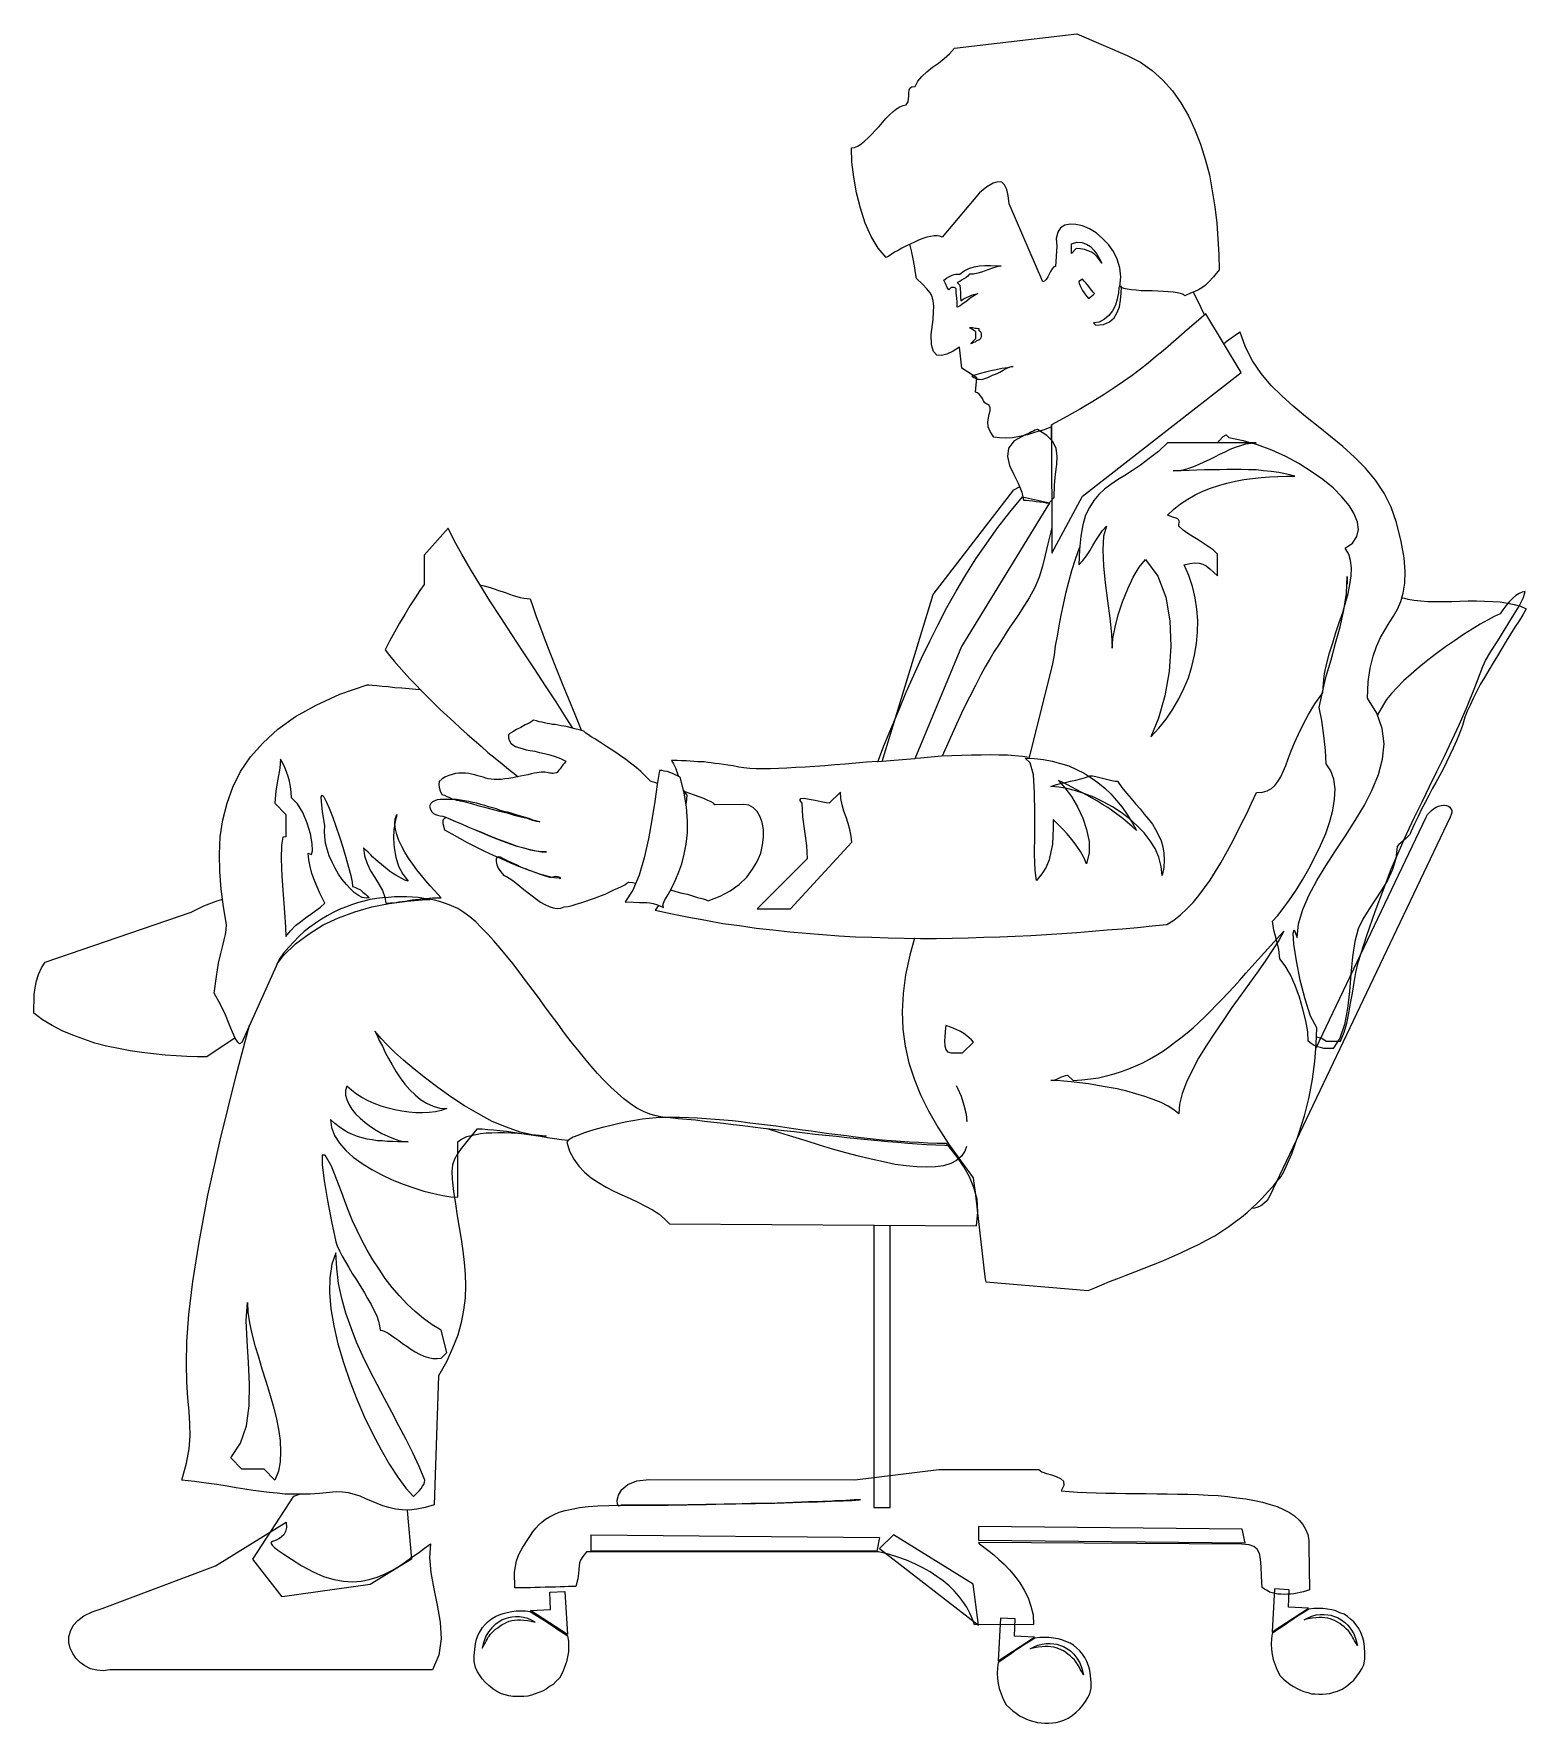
# Model space of a CAD drawing. Extents: x 1469 to 2444, y -3180 to -2077.
import ezdxf

# ---------------------------------------------------------------- set-up
doc = ezdxf.new("R2010")
doc.units = 0
doc.header["$LTSCALE"] = 1270
doc.header["$MEASUREMENT"] = 0
doc.layers.get('0').update_dxf_attribs({"linetype": 'CONTINUOUS'})

msp = doc.modelspace()

# ---------------------------------------------------------------- linework, layer by layer
at = {"linetype": 'CONTINUOUS'}
for p, q in [((2070.7, -2086.6), (2150.8, -2077.1)), ((2150.8, -2077.1), (2183.6, -2091.3)), ((2056.5, -2099), (2060.4, -2096.2)), ((2060.4, -2096.2), (2064.1, -2093.2)), ((2064.1, -2093.2), (2067.6, -2090.1)), ((2067.6, -2090.1), (2070.7, -2086.6)), ((2183.6, -2091.3), (2192.2, -2095.7)), ((2192.2, -2095.7), (2199.9, -2101.1)), ((2046.9, -2108.1), (2049.5, -2105)), ((2049.5, -2105), (2052.8, -2102)), ((2052.8, -2102), (2056.5, -2099)), ((2199.9, -2101.1), (2206.9, -2107.4)), ((2206.9, -2107.4), (2213.1, -2114.4)), ((2040.7, -2119.5), (2040.9, -2117.6)), ((2040.9, -2115.7), (2041.1, -2113.9)), ((2040.9, -2117.6), (2040.9, -2115.7)), ((2041.1, -2113.9), (2041.6, -2112.7)), ((2041.6, -2112.7), (2042.8, -2111.8)), ((2042.8, -2111.8), (2045.1, -2111.5)), ((2045.1, -2111.5), (2046.9, -2108.1)), ((2213.1, -2114.4), (2218.7, -2122.3)), ((2028.3, -2130), (2030.7, -2127.9)), ((2030.7, -2127.9), (2032.9, -2126.2)), ((2032.9, -2126.2), (2035.1, -2124.8)), ((2035.1, -2124.8), (2037.2, -2123.9)), ((2037.2, -2123.9), (2039.3, -2123.6)), ((2039.3, -2123.6), (2040.4, -2121.6)), ((2040.4, -2121.6), (2040.7, -2119.5)), ((2218.7, -2122.3), (2223.6, -2130.8)), ((2016.7, -2142.7), (2019, -2140.2)), ((2019, -2140.2), (2021.5, -2137.6)), ((2021.5, -2137.6), (2023.7, -2135)), ((2023.7, -2135), (2026, -2132.5)), ((2026, -2132.5), (2028.3, -2130)), ((2223.6, -2130.8), (2227.8, -2139.9)), ((2227.8, -2139.9), (2231.5, -2149.3)), ((2003.4, -2151.6), (2005.5, -2151.3)), ((2005.5, -2151.3), (2007.6, -2150.4)), ((2007.6, -2150.4), (2009.9, -2149)), ((2009.9, -2149), (2012, -2147.2)), ((2012, -2147.2), (2014.4, -2145.1)), ((2014.4, -2145.1), (2016.7, -2142.7)), ((2231.5, -2149.3), (2234.6, -2159.1)), ((2003.8, -2160.9), (2003.4, -2151.6)), ((2005, -2170.7), (2003.8, -2160.9)), ((2234.6, -2159.1), (2237.3, -2169.3)), ((2006.7, -2180.9), (2005, -2170.7)), ((2237.3, -2169.3), (2239.2, -2179.7)), ((2009.4, -2191.1), (2006.7, -2180.9)), ((2087.2, -2180.9), (2062.8, -2210)), ((2091.9, -2177), (2087.2, -2180.9)), ((2096, -2174.6), (2091.9, -2177)), ((2099.1, -2173.7), (2096, -2174.6)), ((2101.6, -2174), (2099.1, -2173.7)), ((2103.5, -2175.8), (2101.6, -2174)), ((2104.9, -2178.8), (2103.5, -2175.8)), ((2105.8, -2182.8), (2104.9, -2178.8)), ((2106.5, -2188.1), (2105.8, -2182.8)), ((2239.2, -2179.7), (2240.9, -2190.2)), ((2012.5, -2200.7), (2009.4, -2191.1)), ((2128.4, -2239.1), (2106.5, -2188.1)), ((2240.9, -2190.2), (2242.2, -2200.7)), ((2016.4, -2209.5), (2012.5, -2200.7)), ((2138.2, -2206.7), (2137.3, -2210.7)), ((2140.1, -2203.9), (2138.2, -2206.7)), ((2142.8, -2202.1), (2140.1, -2203.9)), ((2146.3, -2201.4), (2142.8, -2202.1)), ((2150.1, -2201.6), (2146.3, -2201.4)), ((2154.5, -2202.6), (2150.1, -2201.6)), ((2158.9, -2204.6), (2154.5, -2202.6)), ((2163.3, -2207.2), (2158.9, -2204.6)), ((2242.2, -2200.7), (2242.9, -2211)), ((2020.9, -2217.2), (2016.4, -2209.5)), ((2026.2, -2223.3), (2020.9, -2217.2)), ((2036.4, -2217.2), (2033.9, -2218.6)), ((2039, -2215.8), (2036.4, -2217.2)), ((2041.8, -2214.4), (2039, -2215.8)), ((2042.7, -2218.9), (2041.5, -2214.5)), ((2044.6, -2213.1), (2041.8, -2214.4)), ((2047.2, -2211.9), (2044.6, -2213.1)), ((2050, -2210.9), (2047.2, -2211.9)), ((2052.7, -2210), (2050, -2210.9)), ((2055.1, -2209.5), (2052.7, -2210)), ((2057.4, -2209.1), (2055.1, -2209.5)), ((2059.5, -2209.1), (2057.4, -2209.1)), ((2061.3, -2209.3), (2059.5, -2209.1)), ((2062.8, -2210), (2061.3, -2209.3)), ((2137.7, -2215.9), (2136.8, -2229.1)), ((2137.3, -2210.7), (2137.7, -2215.9)), ((2147.2, -2214.2), (2150.8, -2213.3)), ((2147.2, -2215.2), (2147.2, -2214.2)), ((2147.2, -2216.8), (2147.2, -2215.2)), ((2147.2, -2218.8), (2147.2, -2216.8)), ((2150.3, -2217.3), (2147.2, -2220.5)), ((2153.1, -2217.5), (2150.3, -2217.3)), ((2150.8, -2213.3), (2154, -2213.5)), ((2155.7, -2217.9), (2153.1, -2217.5)), ((2154, -2213.5), (2157, -2214.4)), ((2157, -2214.4), (2159.6, -2216.1)), ((2159.6, -2216.1), (2161.7, -2218.4)), ((2167.5, -2210.7), (2163.3, -2207.2)), ((2171.3, -2214.7), (2167.5, -2210.7)), ((2174.7, -2219.3), (2171.3, -2214.7)), ((2242.9, -2211), (2243.4, -2221.2)), ((2027.8, -2222.3), (2026.2, -2223.3)), ((2029.5, -2221.2), (2027.8, -2222.3)), ((2031.6, -2219.8), (2029.5, -2221.2)), ((2033.9, -2218.6), (2031.6, -2219.8)), ((2043.7, -2224), (2042.7, -2218.9)), ((2044.6, -2228.7), (2043.7, -2224)), ((2045.3, -2233.3), (2044.6, -2228.7)), ((2083.7, -2229.3), (2087.2, -2228.7)), ((2087.2, -2228.7), (2090.7, -2228.4)), ((2090.7, -2228.4), (2094.4, -2228.4)), ((2094.4, -2228.4), (2097.9, -2228.6)), ((2097.9, -2228.6), (2101.2, -2228.6)), ((2101.2, -2228.6), (2098.4, -2229.3)), ((2147.2, -2220.5), (2147.2, -2218.8)), ((2158.2, -2218.8), (2155.7, -2217.9)), ((2160.3, -2219.8), (2158.2, -2218.8)), ((2162.2, -2221), (2160.3, -2219.8)), ((2161.7, -2218.4), (2163.8, -2221)), ((2164, -2222.8), (2162.2, -2221)), ((2163.8, -2221), (2165.6, -2224)), ((2165.6, -2224.7), (2164, -2222.8)), ((2165.6, -2224), (2167.1, -2227)), ((2167.1, -2227), (2165.6, -2224.7)), ((2177.1, -2224.4), (2174.7, -2219.3)), ((2178.9, -2230), (2177.1, -2224.4)), ((2243.4, -2221.2), (2243.6, -2231.2)), ((2046, -2237), (2045.3, -2233.3)), ((2049.9, -2240.7), (2046, -2237)), ((2063.9, -2238), (2065.5, -2236.8)), ((2064.9, -2240.1), (2063.9, -2238)), ((2065.5, -2236.8), (2067, -2235.8)), ((2067, -2235.8), (2068.3, -2235.1)), ((2068.3, -2235.1), (2069.3, -2234.7)), ((2069.3, -2234.7), (2070.5, -2234.4)), ((2070.5, -2234.4), (2071.6, -2234.2)), ((2071.6, -2234.2), (2072.8, -2234.2)), ((2073.2, -2239.4), (2072.6, -2239.6)), ((2072.6, -2239.6), (2074.2, -2241.2)), ((2072.8, -2234.2), (2074.2, -2234.2)), ((2074.2, -2238.9), (2073.2, -2239.4)), ((2074.2, -2234.2), (2077, -2231.9)), ((2075.4, -2238), (2074.2, -2238.9)), ((2076.9, -2237.2), (2075.4, -2238)), ((2078.3, -2236.3), (2076.9, -2237.2)), ((2077, -2231.9), (2080.2, -2230.3)), ((2079.5, -2235.4), (2078.3, -2236.3)), ((2080.2, -2234.5), (2079.5, -2235.4)), ((2080.2, -2230.3), (2083.7, -2229.3)), ((2080.5, -2234.2), (2080.2, -2234.5)), ((2083.3, -2234), (2080.5, -2234.2)), ((2086, -2233.5), (2083.3, -2234)), ((2088.4, -2232.8), (2086, -2233.5)), ((2090.9, -2231.9), (2088.4, -2232.8)), ((2093.2, -2231), (2090.9, -2231.9)), ((2095.6, -2230.1), (2093.2, -2231)), ((2098.4, -2229.3), (2095.6, -2230.1)), ((2129.6, -2238.7), (2128.4, -2239.1)), ((2130.7, -2237.5), (2129.6, -2238.7)), ((2131.7, -2235.9), (2130.7, -2237.5)), ((2132.6, -2234), (2131.7, -2235.9)), ((2133.5, -2232.3), (2132.6, -2234)), ((2134.5, -2230.7), (2133.5, -2232.3)), ((2135.6, -2229.4), (2134.5, -2230.7)), ((2136.8, -2229.1), (2135.6, -2229.4)), ((2154.3, -2237.3), (2151.9, -2238.9)), ((2151.9, -2238.9), (2152.2, -2240.1)), ((2155.6, -2238.6), (2154.3, -2237.3)), ((2156.6, -2239.8), (2155.6, -2238.6)), ((2157.7, -2241), (2156.6, -2239.8)), ((2178.7, -2242.1), (2179.4, -2235.8)), ((2179.4, -2235.8), (2178.9, -2230)), ((2236.9, -2239.1), (2234.5, -2241.5)), ((2239.9, -2235.8), (2236.9, -2239.1)), ((2243.6, -2231.2), (2239.9, -2235.8)), ((2052.8, -2243.6), (2049.9, -2240.7)), ((2054.9, -2246.3), (2052.8, -2243.6)), ((2056.2, -2248.7), (2054.9, -2246.3)), ((2056.9, -2251.5), (2056.2, -2248.7)), ((2066, -2242.8), (2064.9, -2240.1)), ((2067, -2244.3), (2066, -2242.8)), ((2068.6, -2242.8), (2067, -2244.3)), ((2069.7, -2242.8), (2068.6, -2242.8)), ((2070.5, -2242.9), (2069.7, -2242.8)), ((2071.2, -2243.1), (2070.5, -2242.9)), ((2071.8, -2243.6), (2071.2, -2243.1)), ((2071.9, -2246.6), (2071.8, -2243.6)), ((2072.3, -2249.6), (2071.9, -2246.6)), ((2072.5, -2252.6), (2072.3, -2249.6)), ((2074.2, -2241.2), (2074.4, -2243.6)), ((2074.4, -2243.6), (2074.6, -2246.3)), ((2074.6, -2246.3), (2074.8, -2249.1)), ((2074.8, -2249.1), (2074.9, -2251.5)), ((2074.9, -2251.5), (2075.8, -2250.8)), ((2075.8, -2250.8), (2077, -2250.1)), ((2077, -2250.1), (2078.6, -2249.4)), ((2078.6, -2249.4), (2080.2, -2248.6)), ((2081.1, -2249.8), (2079.3, -2251.2)), ((2080.2, -2248.6), (2081.9, -2247.9)), ((2082.8, -2248.6), (2081.1, -2249.8)), ((2081.9, -2247.9), (2083.5, -2247.3)), ((2084.6, -2247.5), (2082.8, -2248.6)), ((2083.5, -2247.3), (2085.1, -2247)), ((2086.1, -2246.8), (2084.6, -2247.5)), ((2085.1, -2247), (2086.1, -2246.8)), ((2152.2, -2240.1), (2152.9, -2241.7)), ((2152.9, -2241.7), (2153.6, -2243.1)), ((2153.6, -2243.1), (2154.5, -2244.7)), ((2154.5, -2244.7), (2155.4, -2246.3)), ((2155.4, -2246.3), (2156.4, -2247.7)), ((2156.4, -2247.7), (2157.5, -2248.9)), ((2157.5, -2248.9), (2158.4, -2250)), ((2158.5, -2242.2), (2157.7, -2241)), ((2158.4, -2250), (2159.2, -2249.3)), ((2159.6, -2243.6), (2158.5, -2242.2)), ((2159.2, -2249.3), (2160.3, -2248.4)), ((2160.5, -2244.7), (2159.6, -2243.6)), ((2160.3, -2248.4), (2161.4, -2247.5)), ((2161.4, -2245.8), (2160.5, -2244.7)), ((2162.2, -2246.8), (2161.4, -2245.8)), ((2161.4, -2247.5), (2162.2, -2246.8)), ((2177.1, -2250.5), (2175.9, -2254.3)), ((2178, -2246.4), (2177.1, -2250.5)), ((2178.2, -2242.8), (2178, -2246.4)), ((2178.7, -2242.4), (2178.2, -2242.8)), ((2179.2, -2242.1), (2178.7, -2242.4)), ((2179.8, -2242.9), (2178.7, -2242.1)), ((2179.6, -2242.1), (2179.2, -2242.1)), ((2179.2, -2251), (2179.6, -2246.6)), ((2179.8, -2242.1), (2179.6, -2242.1)), ((2179.6, -2246.6), (2179.8, -2242.1)), ((2181.5, -2243.5), (2179.8, -2242.9)), ((2183.6, -2244), (2181.5, -2243.5)), ((2186.4, -2244.3), (2183.6, -2244)), ((2189.4, -2244.5), (2186.4, -2244.3)), ((2192.7, -2244.9), (2189.4, -2244.5)), ((2196.2, -2244.9), (2192.7, -2244.9)), ((2199.9, -2245), (2196.2, -2244.9)), ((2203.6, -2245.2), (2199.9, -2245)), ((2207.1, -2245.4), (2203.6, -2245.2)), ((2210.4, -2245.6), (2207.1, -2245.4)), ((2213.6, -2245.9), (2210.4, -2245.6)), ((2216.2, -2246.3), (2213.6, -2245.9)), ((2218.5, -2246.8), (2216.2, -2246.3)), ((2220.3, -2247.3), (2218.5, -2246.8)), ((2221.3, -2248.2), (2220.3, -2247.3)), ((2225, -2246.6), (2221.3, -2248.2)), ((2227.8, -2245.4), (2225, -2246.6)), ((2226.8, -2245.9), (2229.4, -2250.8)), ((2230.2, -2244.3), (2227.8, -2245.4)), ((2229.4, -2250.8), (2234.1, -2260.8)), ((2232.3, -2243.1), (2230.2, -2244.3)), ((2234.5, -2241.5), (2232.3, -2243.1)), ((2057.2, -2254.9), (2056.9, -2251.5)), ((2056.9, -2263.8), (2057, -2258.7)), ((2057, -2258.7), (2057.2, -2254.9)), ((2072.6, -2255.6), (2072.5, -2252.6)), ((2074.2, -2254.9), (2072.6, -2255.6)), ((2075.8, -2253.8), (2074.2, -2254.9)), ((2077.6, -2252.6), (2075.8, -2253.8)), ((2079.3, -2251.2), (2077.6, -2252.6)), ((2171.7, -2261.2), (2168.7, -2263.6)), ((2174, -2258), (2171.7, -2261.2)), ((2175.9, -2254.3), (2174, -2258)), ((2175, -2262.6), (2177.1, -2259.2)), ((2177.1, -2259.2), (2178.5, -2255.4)), ((2178.5, -2255.4), (2179.2, -2251)), ((2235, -2260), (2228.7, -2265.4)), ((2234.1, -2260.8), (2234.1, -2260.7)), ((2258.1, -2298.3), (2235, -2260)), ((2055.6, -2273.4), (2056.9, -2263.8)), ((2081.2, -2269.1), (2080.5, -2269.1)), ((2080.5, -2269.1), (2081.8, -2269.6)), ((2081.9, -2269.2), (2081.2, -2269.1)), ((2081.8, -2269.6), (2082.8, -2270.3)), ((2082.6, -2269.2), (2081.9, -2269.2)), ((2083.5, -2269.4), (2082.6, -2269.2)), ((2082.8, -2270.3), (2083.9, -2270.8)), ((2084.2, -2269.6), (2083.5, -2269.4)), ((2083.9, -2270.8), (2084.6, -2271.5)), ((2085.1, -2269.6), (2084.2, -2269.6)), ((2084.6, -2271.5), (2084.6, -2276.3)), ((2086, -2269.8), (2085.1, -2269.6)), ((2086.8, -2269.8), (2086, -2269.8)), ((2087, -2271.2), (2086.8, -2269.8)), ((2087.7, -2271.7), (2087, -2271.2)), ((2088.2, -2272.2), (2087.7, -2271.7)), ((2088.4, -2273.1), (2088.2, -2272.2)), ((2165.4, -2265.4), (2161.5, -2265.9)), ((2161.5, -2265.9), (2163.1, -2267.5)), ((2163.1, -2267.5), (2168.2, -2267)), ((2168.7, -2263.6), (2165.4, -2265.4)), ((2168.2, -2267), (2172, -2265.2)), ((2172, -2265.2), (2175, -2262.6)), ((2222.7, -2270.5), (2217.3, -2275.2)), ((2228.7, -2265.4), (2222.7, -2270.5)), ((2257.4, -2271.9), (2255.1, -2273.4)), ((2260.8, -2281.7), (2257.4, -2271.9)), ((2055.8, -2280.3), (2055.6, -2273.4)), ((2057, -2284.7), (2055.8, -2280.3)), ((2074, -2281.7), (2069.8, -2284.5)), ((2075.6, -2295.5), (2074, -2281.7)), ((2084.6, -2276.3), (2081.4, -2279.4)), ((2081.4, -2279.4), (2082.1, -2279.1)), ((2082.1, -2279.1), (2083.2, -2278.5)), ((2083.2, -2278.5), (2084.4, -2278.2)), ((2084.4, -2278.2), (2085.4, -2277.5)), ((2085.4, -2277.5), (2086.7, -2277)), ((2086.7, -2277), (2087.6, -2276.3)), ((2087.6, -2276.3), (2088.2, -2275.6)), ((2088.2, -2275.6), (2088.4, -2274.7)), ((2088.4, -2274.7), (2088.4, -2273.1)), ((2212.2, -2279.8), (2207.1, -2284.1)), ((2217.3, -2275.2), (2212.2, -2279.8)), ((2249.7, -2277.3), (2246.8, -2279.6)), ((2252.7, -2275.2), (2249.7, -2277.3)), ((2255.1, -2273.4), (2252.7, -2275.2)), ((2265.5, -2290.6), (2260.8, -2281.7)), ((2059.3, -2286.9), (2057, -2284.7)), ((2062.3, -2287.3), (2059.3, -2286.9)), ((2065.8, -2286.4), (2062.3, -2287.3)), ((2069.8, -2284.5), (2065.8, -2286.4)), ((2104.2, -2295.9), (2106.1, -2295)), ((2109.1, -2294.5), (2105.4, -2295.2)), ((2106.1, -2295), (2107.7, -2294.5)), ((2107.7, -2294.5), (2109.1, -2294.5)), ((2197.3, -2292.2), (2192.2, -2296.2)), ((2202.2, -2288.2), (2197.3, -2292.2)), ((2207.1, -2284.1), (2202.2, -2288.2)), ((2271.1, -2298.9), (2265.5, -2290.6)), ((2085.4, -2301.8), (2075.6, -2295.5)), ((2084.7, -2299.9), (2082.1, -2300.8)), ((2082.1, -2300.8), (2083.5, -2301.5)), ((2083.5, -2301.5), (2084.6, -2302)), ((2084.6, -2311.1), (2085.4, -2301.8)), ((2084.6, -2302), (2085.6, -2302.6)), ((2087.7, -2299), (2084.7, -2299.9)), ((2085.6, -2302.6), (2086.8, -2302.7)), ((2086.8, -2302.7), (2088.2, -2302.9)), ((2091.1, -2298.2), (2087.7, -2299)), ((2088.2, -2302.9), (2090, -2302.4)), ((2090, -2302.4), (2092.5, -2301.5)), ((2094.6, -2297.3), (2091.1, -2298.2)), ((2092.5, -2301.5), (2095.6, -2300.1)), ((2098.1, -2296.6), (2094.6, -2297.3)), ((2095.6, -2300.1), (2097, -2299.7)), ((2097, -2299.7), (2098.6, -2299)), ((2101.7, -2295.7), (2098.1, -2296.6)), ((2098.6, -2299), (2100.5, -2298.2)), ((2100.5, -2298.2), (2102.5, -2296.9)), ((2105.4, -2295.2), (2101.7, -2295.7)), ((2102.5, -2296.9), (2104.2, -2295.9)), ((2154.5, -2379), (2258.1, -2298.3)), ((2181.2, -2304.3), (2175.2, -2308.3)), ((2186.9, -2300.3), (2181.2, -2304.3)), ((2192.2, -2296.2), (2186.9, -2300.3)), ((2277.4, -2306.6), (2271.1, -2298.9)), ((2085.8, -2311.5), (2084.6, -2311.1)), ((2087, -2312.4), (2085.8, -2311.5)), ((2087.9, -2313.8), (2087, -2312.4)), ((2089, -2315.2), (2087.9, -2313.8)), ((2089.8, -2316.8), (2089, -2315.2)), ((2090.7, -2318.2), (2089.8, -2316.8)), ((2168.5, -2312.7), (2161.2, -2317.3)), ((2175.2, -2308.3), (2168.5, -2312.7)), ((2284.6, -2313.6), (2277.4, -2306.6)), ((2292.1, -2320.4), (2284.6, -2313.6)), ((2091.9, -2319), (2090.7, -2318.2)), ((2093.2, -2319.4), (2091.9, -2319)), ((2092.6, -2330.8), (2093, -2328)), ((2093, -2328), (2093.5, -2325.5)), ((2094, -2321.3), (2093.2, -2319.4)), ((2093.5, -2325.5), (2094, -2323.4)), ((2094, -2323.4), (2094, -2321.3)), ((2144.2, -2327.1), (2134.2, -2332.5)), ((2153.1, -2322), (2144.2, -2327.1)), ((2161.2, -2317.3), (2153.1, -2322)), ((2300.2, -2327.1), (2292.1, -2320.4)), ((2308.3, -2333.6), (2300.2, -2327.1)), ((2092.8, -2333.8), (2092.6, -2330.8)), ((2094, -2336.9), (2092.8, -2333.8)), ((2096.5, -2340.6), (2094, -2336.9)), ((2117.3, -2338.8), (2109.8, -2342.9)), ((2118.4, -2339), (2113.3, -2340.2)), ((2118.1, -2338.7), (2117.3, -2338.8)), ((2118.9, -2338.3), (2118.1, -2338.7)), ((2123.7, -2337.4), (2118.4, -2339)), ((2120, -2337.8), (2118.9, -2338.3)), ((2121, -2337.1), (2120, -2337.8)), ((2122.3, -2336.6), (2121, -2337.1)), ((2123.3, -2336), (2122.3, -2336.6)), ((2124.2, -2335.7), (2123.3, -2336)), ((2129.3, -2335.7), (2123.7, -2337.4)), ((2124.9, -2335.5), (2124.2, -2335.7)), ((2131.2, -2339.4), (2124.9, -2335.5)), ((2134.2, -2333.9), (2129.3, -2335.7)), ((2134.2, -2332.5), (2134.4, -2416.3)), ((2134.2, -2342.5), (2134.2, -2332.5)), ((2246.4, -2340.1), (2248.3, -2339)), ((2248.3, -2339), (2249.9, -2340.8)), ((2316.5, -2340.1), (2308.3, -2333.6)), ((2100.2, -2341.1), (2096.5, -2340.6)), ((2104.2, -2341.3), (2100.2, -2341.1)), ((2108.6, -2340.9), (2104.2, -2341.3)), ((2106.1, -2347.8), (2105.4, -2353.2)), ((2109.8, -2342.9), (2106.1, -2347.8)), ((2113.3, -2340.2), (2108.6, -2340.9)), ((2135.1, -2343.4), (2131.2, -2339.4)), ((2137.2, -2348), (2135.1, -2343.4)), ((2137.9, -2352.9), (2137.2, -2348)), ((2204, -2349.9), (2198, -2354.6)), ((2209.9, -2344.3), (2204, -2349.9)), ((2267.9, -2344.3), (2209.9, -2344.3)), ((2242.9, -2344.3), (2243.7, -2343)), ((2243.7, -2343), (2246.4, -2340.1)), ((2244.1, -2351.6), (2247.6, -2350.1)), ((2247.6, -2350.1), (2250.9, -2348.5)), ((2249.9, -2340.8), (2259.3, -2342.7)), ((2250.9, -2348.5), (2254.4, -2347.1)), ((2254.4, -2347.1), (2257.8, -2346)), ((2257.8, -2346), (2261.1, -2345)), ((2259.3, -2342.7), (2264.6, -2344.3)), ((2261.1, -2345), (2264.6, -2344.5)), ((2264.6, -2344.5), (2267.9, -2344.3)), ((2268.8, -2345.5), (2265.1, -2344.5)), ((2278.1, -2349), (2268.8, -2345.5)), ((2287.2, -2353.2), (2278.1, -2349)), ((2324.4, -2346.7), (2316.5, -2340.1)), ((2332.1, -2353.6), (2324.4, -2346.7)), ((2105.4, -2353.2), (2106.8, -2359)), ((2106.8, -2359), (2109.5, -2365)), ((2136.8, -2364.8), (2137.7, -2358.5)), ((2137.7, -2358.5), (2137.9, -2352.9)), ((2192.4, -2358.8), (2187.1, -2362.3)), ((2198, -2354.6), (2192.4, -2358.8)), ((2220.4, -2361.8), (2223.8, -2360.8)), ((2223.8, -2360.8), (2227.1, -2359.7)), ((2227.1, -2359.7), (2230.6, -2358.3)), ((2230.6, -2358.3), (2233.9, -2356.7)), ((2233.9, -2356.7), (2237.4, -2355.1)), ((2237.4, -2355.1), (2240.8, -2353.4)), ((2240.8, -2353.4), (2244.1, -2351.6)), ((2295.8, -2357.8), (2287.2, -2353.2)), ((2303.9, -2362.9), (2295.8, -2357.8)), ((2339.3, -2360.9), (2332.1, -2353.6)), ((2345.8, -2368.6), (2339.3, -2360.9)), ((2109.5, -2365), (2112.3, -2370.7)), ((2112.3, -2370.7), (2114.7, -2376.4)), ((2135.8, -2380), (2136.1, -2372)), ((2136.1, -2372), (2136.8, -2364.8)), ((2172.9, -2371.4), (2168.7, -2374.6)), ((2177.3, -2368.5), (2172.9, -2371.4)), ((2182, -2365.5), (2177.3, -2368.5)), ((2187.1, -2362.3), (2182, -2365.5)), ((2213.6, -2362.5), (2216.9, -2362.3)), ((2218.9, -2362.5), (2213.6, -2362.5)), ((2216.9, -2362.3), (2220.4, -2361.8)), ((2224.1, -2362.3), (2218.9, -2362.5)), ((2229.2, -2362.2), (2224.1, -2362.3)), ((2234.1, -2362), (2229.2, -2362.2)), ((2239, -2361.8), (2234.1, -2362)), ((2238.1, -2373.9), (2243.4, -2372.1)), ((2243.9, -2361.8), (2239, -2361.8)), ((2243.4, -2372.1), (2248.8, -2370.6)), ((2248.7, -2361.6), (2243.9, -2361.8)), ((2253.4, -2361.6), (2248.7, -2361.6)), ((2248.8, -2370.6), (2254.3, -2369.3)), ((2258.1, -2361.6), (2253.4, -2361.6)), ((2254.3, -2369.3), (2259.9, -2368.3)), ((2262.9, -2361.8), (2258.1, -2361.6)), ((2259.9, -2368.3), (2265.5, -2367.6)), ((2267.8, -2362), (2262.9, -2361.8)), ((2265.5, -2367.6), (2271.1, -2366.9)), ((2272.7, -2362.5), (2267.8, -2362)), ((2271.1, -2366.9), (2276.7, -2366.5)), ((2277.6, -2363), (2272.7, -2362.5)), ((2276.7, -2366.5), (2282.1, -2366.2)), ((2282.7, -2363.7), (2277.6, -2363)), ((2282.1, -2366.2), (2287.8, -2366)), ((2287.9, -2364.8), (2282.7, -2363.7)), ((2287.8, -2366), (2293.2, -2366)), ((2293.2, -2366), (2287.9, -2364.8)), ((2311.4, -2368.3), (2303.9, -2362.9)), ((2318.1, -2373.7), (2311.4, -2368.3)), ((2351.4, -2377.1), (2345.8, -2368.6)), ((2056.9, -2443.3), (2109.5, -2375)), ((2107, -2389.5), (2115.2, -2379.5)), ((2109.5, -2375), (2113.3, -2373.1)), ((2114.7, -2376.4), (2115.8, -2381.6)), ((2115.2, -2379.5), (2132.8, -2383.4)), ((2115.8, -2381.6), (2117.7, -2381.6)), ((2117.7, -2381.6), (2119.6, -2382)), ((2119.6, -2382), (2121.9, -2382.1)), ((2121.9, -2382.1), (2124.2, -2382.5)), ((2124.2, -2382.5), (2126.5, -2382.8)), ((2126.5, -2382.8), (2128.7, -2383)), ((2128.7, -2383), (2130.7, -2383.4)), ((2132.6, -2383.4), (2135.8, -2380)), ((2134.4, -2416.3), (2154.5, -2379)), ((2161.7, -2382), (2158.9, -2386.4)), ((2165, -2378.1), (2161.7, -2382)), ((2168.7, -2374.6), (2165, -2378.1)), ((2218.5, -2384.1), (2223.2, -2381.1)), ((2223.2, -2381.1), (2228, -2378.3)), ((2228, -2378.3), (2233.1, -2375.8)), ((2233.1, -2375.8), (2238.1, -2373.9)), ((2323.9, -2379.5), (2318.1, -2373.7)), ((2328.6, -2385.1), (2323.9, -2379.5)), ((2356.1, -2386.2), (2351.4, -2377.1)), ((2132.8, -2383.4), (2075.4, -2477.3)), ((2099.1, -2399.5), (2107, -2389.5)), ((2130.7, -2383.4), (2132.6, -2383.4)), ((2156.4, -2391.6), (2154.7, -2397.9)), ((2158.9, -2386.4), (2156.4, -2391.6)), ((2209.9, -2391.4), (2214.1, -2387.6)), ((2213.4, -2392.7), (2209.9, -2391.4)), ((2215.7, -2393.5), (2213.4, -2392.7)), ((2214.1, -2387.6), (2218.5, -2384.1)), ((2217.1, -2394.4), (2215.7, -2393.5)), ((2331.9, -2390.6), (2328.6, -2385.1)), ((2334, -2396), (2331.9, -2390.6)), ((2359.6, -2396.2), (2356.1, -2386.2)), ((1739.9, -2400), (1724.3, -2417.7)), ((1744, -2408.1), (1739.9, -2400)), ((2091.8, -2409.7), (2099.1, -2399.5)), ((2133.7, -2402.3), (2131.7, -2410.2)), ((2134.3, -2400), (2133.7, -2402.3)), ((2153.3, -2405.3), (2152.4, -2413.9)), ((2154.7, -2397.9), (2153.3, -2405.3)), ((2163.1, -2408.1), (2165.2, -2404.8)), ((2165.2, -2404.8), (2167.5, -2401.6)), ((2167.5, -2401.6), (2170.1, -2398.6)), ((2168.2, -2405.3), (2167.7, -2414.2)), ((2170.1, -2398.6), (2168.2, -2405.3)), ((2217.6, -2395.1), (2217.1, -2394.4)), ((2217.3, -2398.6), (2217.4, -2397.4)), ((2220.1, -2401.2), (2217.3, -2398.6)), ((2217.4, -2397.4), (2217.6, -2396.5)), ((2217.8, -2395.8), (2217.6, -2395.1)), ((2217.6, -2396.5), (2217.8, -2395.8)), ((2223.2, -2403.5), (2220.1, -2401.2)), ((2226.6, -2405.6), (2223.2, -2403.5)), ((2333.7, -2405.5), (2334.7, -2400.9)), ((2334.7, -2400.9), (2334, -2396)), ((2362.6, -2408.6), (2359.6, -2396.2)), ((1748.9, -2417), (1744, -2408.1)), ((2084.7, -2420), (2091.8, -2409.7)), ((2131.7, -2410.2), (2130, -2417.7)), ((2152.2, -2413), (2149.6, -2420.5)), ((2152.4, -2413.9), (2152.1, -2424)), ((2152.6, -2412.1), (2152.2, -2413)), ((2157, -2418.1), (2159.1, -2414.7)), ((2159.1, -2414.7), (2161.2, -2411.4)), ((2161.2, -2411.4), (2163.1, -2408.1)), ((2167.7, -2414.2), (2168.2, -2424.6)), ((2229.9, -2407.7), (2226.6, -2405.6)), ((2233.2, -2409.8), (2229.9, -2407.7)), ((2236.6, -2411.9), (2233.2, -2409.8)), ((2239.7, -2414.2), (2236.6, -2411.9)), ((2242.5, -2416.9), (2239.7, -2414.2)), ((2326.1, -2413), (2330.9, -2409.7)), ((2328.4, -2416.9), (2326.1, -2413)), ((2330.9, -2409.7), (2333.7, -2405.5)), ((2364.5, -2419.3), (2362.6, -2408.6)), ((1724.3, -2417.7), (1724.3, -2436.8)), ((1754.5, -2426.7), (1748.9, -2417)), ((1760.6, -2436.8), (1754.5, -2426.7)), ((2078.1, -2430.5), (2084.7, -2420)), ((2128.2, -2424.9), (2126.1, -2431.9)), ((2130, -2417.7), (2128.2, -2424.9)), ((2149.6, -2420.5), (2147.3, -2427.9)), ((2152.1, -2424), (2154.7, -2421.2)), ((2154.7, -2421.2), (2157, -2418.1)), ((2168.2, -2424.6), (2169.2, -2435.8)), ((2187.5, -2431.9), (2191.5, -2425.4)), ((2191.5, -2425.4), (2195.5, -2420.4)), ((2195.5, -2420.4), (2203.6, -2431.4)), ((2220.8, -2424), (2224.5, -2423)), ((2223.9, -2430.9), (2220.8, -2424)), ((2224.5, -2423), (2227.8, -2422.6)), ((2227.8, -2422.6), (2230.6, -2422.8)), ((2230.6, -2422.8), (2233.1, -2423.5)), ((2233.1, -2423.5), (2235.3, -2424.7)), ((2235.3, -2424.7), (2237.6, -2426.5)), ((2237.6, -2426.5), (2239.9, -2428.8)), ((2242.5, -2431.2), (2242.5, -2416.9)), ((2329.6, -2421.1), (2328.4, -2416.9)), ((2330.2, -2426), (2329.6, -2421.1)), ((2330, -2431.1), (2330.2, -2426)), ((2365.2, -2428.2), (2364.5, -2419.3)), ((1724.3, -2436.8), (1721.5, -2440.7)), ((1767.3, -2447.4), (1760.6, -2436.8)), ((1760.8, -2437.2), (1761.3, -2437.2)), ((1761.3, -2437.2), (1763.6, -2437.7)), ((1763.6, -2437.7), (1765.9, -2438.2)), ((1765.9, -2438.2), (1768.1, -2438.9)), ((2071.8, -2441.2), (2078.1, -2430.5)), ((2126.1, -2431.9), (2123.3, -2438.8)), ((2145.2, -2435.3), (2143.3, -2442.6)), ((2147.3, -2427.9), (2145.2, -2435.3)), ((2169.2, -2435.8), (2170.8, -2447.4)), ((2184, -2439.6), (2187.5, -2431.9)), ((2203.6, -2431.4), (2208.9, -2445.1)), ((2226.2, -2438.1), (2223.9, -2430.9)), ((2228, -2445.4), (2226.2, -2438.1)), ((2239.9, -2428.8), (2242.5, -2431.2)), ((2326.8, -2442.6), (2327.4, -2431.6)), ((2327.4, -2431.6), (2327.4, -2436.5)), ((2327.9, -2442.6), (2329.1, -2436.7)), ((2329.1, -2436.7), (2330, -2431.1)), ((2364, -2442.4), (2365.1, -2436)), ((2365.1, -2436), (2365.2, -2428.2)), ((1718.4, -2445.4), (1715, -2450.7)), ((1721.5, -2440.7), (1718.4, -2445.4)), ((1774.3, -2458.4), (1767.3, -2447.4)), ((1768.1, -2438.9), (1770.6, -2439.8)), ((1770.6, -2439.8), (1772.9, -2440.7)), ((1772.9, -2440.7), (1775.3, -2441.4)), ((1775.3, -2441.4), (1777.8, -2442.3)), ((1777.8, -2442.3), (1780.1, -2443.1)), ((1780.1, -2443.1), (1782.5, -2444)), ((1782.5, -2444), (1784.8, -2444.7)), ((1784.8, -2444.7), (1787.1, -2445.2)), ((1787.1, -2445.2), (1789.4, -2445.8)), ((1789.4, -2445.8), (1791.5, -2446)), ((1791.5, -2446), (1793.6, -2446.1)), ((1793.6, -2446.1), (1795.3, -2451.2)), ((2023.6, -2552.3), (2056.9, -2443.3)), ((2065.8, -2451.9), (2071.8, -2441.2)), ((2119.6, -2445.6), (2114.9, -2452.6)), ((2123.3, -2438.8), (2119.6, -2445.6)), ((2143.3, -2442.6), (2141.7, -2449.8)), ((2170.8, -2447.4), (2172.2, -2458.8)), ((2177.8, -2456.5), (2180.6, -2448.1)), ((2180.6, -2448.1), (2184, -2439.6)), ((2208.9, -2445.1), (2211.5, -2460.5)), ((2229.2, -2452.8), (2228, -2445.4)), ((2324.4, -2455.1), (2326.3, -2448.8)), ((2325.1, -2453.5), (2326.8, -2442.6)), ((2326.3, -2448.8), (2327.9, -2442.6)), ((2360.2, -2453), (2362.3, -2447.9)), ((2362.3, -2447.9), (2364, -2442.4)), ((2363.1, -2445.4), (2364.7, -2445.8)), ((2364.7, -2445.8), (2367, -2446.3)), ((2367, -2446.3), (2371, -2447)), ((2371, -2447), (2375.4, -2447.5)), ((2375.4, -2447.5), (2380.1, -2447.9)), ((2380.1, -2447.9), (2385.2, -2447.9)), ((2385.2, -2447.9), (2390.3, -2447.9)), ((2390.3, -2447.9), (2395.6, -2447.9)), ((2395.6, -2447.9), (2401, -2447.7)), ((2401, -2447.7), (2406.4, -2447.5)), ((2406.4, -2447.5), (2411.9, -2447.5)), ((2411.9, -2447.5), (2417.1, -2447.7)), ((2417.1, -2447.7), (2422.4, -2447.9)), ((2422.4, -2447.9), (2427.3, -2448.2)), ((2427.3, -2448.2), (2432, -2448.9)), ((2433.1, -2448.2), (2431, -2450.7)), ((2432, -2448.9), (2436.4, -2449.8)), ((2435.4, -2446), (2433.1, -2448.2)), ((2437.5, -2444), (2435.4, -2446)), ((2439.7, -2442.6), (2437.5, -2444)), ((2439.6, -2451), (2442.5, -2445.2)), ((2441.7, -2441.7), (2439.7, -2442.6)), ((2443.6, -2441.4), (2441.7, -2441.7)), ((2442.5, -2445.2), (2443.6, -2441.4)), ((1711.7, -2456.3), (1708.2, -2462.1)), ((1715, -2450.7), (1711.7, -2456.3)), ((1781.6, -2469.4), (1774.3, -2458.4)), ((1795.3, -2451.2), (1797.4, -2457.7)), ((1797.4, -2457.7), (1800.2, -2465.1)), ((2060, -2462.8), (2065.8, -2451.9)), ((2112.3, -2456.8), (2109.6, -2460.9)), ((2114.9, -2452.6), (2112.3, -2456.8)), ((2140.3, -2456.8), (2138.9, -2463.8)), ((2141.7, -2449.8), (2140.3, -2456.8)), ((2172.2, -2458.8), (2173.3, -2469.3)), ((2175.7, -2464.7), (2177.8, -2456.5)), ((2211.5, -2460.5), (2212.2, -2477)), ((2229.7, -2460.3), (2229.2, -2452.8)), ((2229.5, -2467.9), (2229.7, -2460.3)), ((2322.1, -2461.6), (2324.4, -2455.1)), ((2322.8, -2464.4), (2325.1, -2453.5)), ((2354.7, -2461.9), (2357.5, -2457.5)), ((2357.5, -2457.5), (2360.2, -2453)), ((2419.1, -2460), (2414.2, -2462.6)), ((2423.4, -2457.7), (2419.1, -2460)), ((2427.3, -2455.9), (2423.4, -2457.7)), ((2429, -2453.3), (2427.3, -2455.9)), ((2431, -2450.7), (2429, -2453.3)), ((2430.6, -2465.8), (2435.4, -2458)), ((2435.4, -2458), (2439.6, -2451)), ((2436.4, -2449.8), (2440.6, -2451)), ((2439.6, -2460.5), (2436.9, -2464.7)), ((2442, -2456.5), (2439.6, -2460.5)), ((2440.6, -2451), (2444.3, -2452.6)), ((2444.3, -2452.6), (2442, -2456.5)), ((1704.9, -2468), (1701.7, -2473.8)), ((1708.2, -2462.1), (1704.9, -2468)), ((1789, -2480.7), (1781.6, -2469.4)), ((1800.2, -2465.1), (1803.4, -2473.3)), ((2054.6, -2473.8), (2060, -2462.8)), ((2104.5, -2468.4), (2102.1, -2472.2)), ((2107, -2464.7), (2104.5, -2468.4)), ((2109.6, -2460.9), (2107, -2464.7)), ((2137.9, -2470.5), (2136.6, -2476.8)), ((2138.9, -2463.8), (2137.9, -2470.5)), ((2173.3, -2469.3), (2173.8, -2478.4)), ((2174.3, -2472.1), (2175.7, -2464.7)), ((2228.8, -2475.4), (2229.5, -2467.9)), ((2317.9, -2474.9), (2320, -2468.2)), ((2319.8, -2475.2), (2322.8, -2464.4)), ((2320, -2468.2), (2322.1, -2461.6)), ((2346.5, -2477.2), (2349.1, -2471.5)), ((2349.1, -2471.5), (2351.9, -2466.6)), ((2351.9, -2466.6), (2354.7, -2461.9)), ((2403.3, -2469.4), (2397.5, -2473.5)), ((2408.9, -2465.9), (2403.3, -2469.4)), ((2414.2, -2462.6), (2408.9, -2465.9)), ((2425.7, -2473.5), (2430.6, -2465.8)), ((2434.1, -2469.3), (2431.3, -2473.8)), ((2436.9, -2464.7), (2434.1, -2469.3)), ((1701.7, -2473.8), (1698.9, -2479.4)), ((1698.9, -2479.4), (1701.7, -2483.1)), ((1796.4, -2491.9), (1789, -2480.7)), ((1803.4, -2473.3), (1806.9, -2482.2)), ((1806.9, -2482.2), (1810.6, -2491.7)), ((2075.4, -2477.3), (2044.9, -2550.6)), ((2049.3, -2484.9), (2054.6, -2473.8)), ((2096.8, -2480.5), (2094, -2485.2)), ((2099.5, -2476.3), (2096.8, -2480.5)), ((2102.1, -2472.2), (2099.5, -2476.3)), ((2136.6, -2476.8), (2135.8, -2482.8)), ((2173.8, -2478.4), (2174.3, -2472.1)), ((2212.2, -2477), (2211, -2493.6)), ((2227.6, -2482.9), (2228.8, -2475.4)), ((2314, -2488.2), (2315.8, -2481.5)), ((2315.8, -2481.5), (2317.9, -2474.9)), ((2316.9, -2485.9), (2319.8, -2475.2)), ((2344.2, -2483.6), (2346.5, -2477.2)), ((2385.7, -2481.9), (2380, -2486.3)), ((2391.5, -2477.5), (2385.7, -2481.9)), ((2397.5, -2473.5), (2391.5, -2477.5)), ((2417.8, -2486.5), (2421.2, -2480.5)), ((2421.2, -2480.5), (2425.7, -2473.5)), ((2428.3, -2478.6), (2425.5, -2483.3)), ((2431.3, -2473.8), (2428.3, -2478.6)), ((1701.7, -2483.1), (1704.7, -2486.8)), ((1704.7, -2486.8), (1708, -2490.5)), ((1708, -2490.5), (1711.3, -2494.3)), ((1803.6, -2502.9), (1796.4, -2491.9)), ((1810.6, -2491.7), (1814.4, -2501.5)), ((2044.2, -2495.9), (2049.3, -2484.9)), ((2090.9, -2490.5), (2087.7, -2496.3)), ((2094, -2485.2), (2090.9, -2490.5)), ((2134.7, -2488.6), (2119.5, -2549.7)), ((2135.8, -2482.8), (2134.7, -2488.6)), ((2211, -2493.6), (2208.2, -2509.4)), ((2223.6, -2497.7), (2225.9, -2490.3)), ((2225.9, -2490.3), (2227.6, -2482.9)), ((2312.6, -2494.9), (2314, -2488.2)), ((2313.7, -2496.6), (2316.9, -2485.9)), ((2341, -2500.3), (2342.3, -2491.4)), ((2342.3, -2491.4), (2344.2, -2483.6)), ((2374.3, -2490.8), (2369.1, -2495.4)), ((2380, -2486.3), (2374.3, -2490.8)), ((2410.8, -2504), (2415.9, -2490.3)), ((2415.9, -2490.3), (2417.8, -2486.5)), ((2419.8, -2492.8), (2417, -2497.5)), ((2422.6, -2488), (2419.8, -2492.8)), ((2425.5, -2483.3), (2422.6, -2488)), ((1669.3, -2508.5), (1687, -2502.4)), ((1687, -2502.4), (1688.2, -2502.4)), ((1688.2, -2502.4), (1690.3, -2502.6)), ((1690.3, -2502.6), (1693.3, -2502.8)), ((1693.3, -2502.8), (1696.8, -2503.1)), ((1696.8, -2503.1), (1700.8, -2503.5)), ((1700.8, -2503.5), (1705.2, -2504)), ((1705.2, -2504), (1709.8, -2504.3)), ((1709.8, -2504.3), (1714.5, -2504.7)), ((1711.3, -2494.3), (1715, -2498.4)), ((1715, -2498.4), (1718.7, -2502.2)), ((1718.7, -2502.2), (1722.6, -2506.3)), ((1810.6, -2513.4), (1803.6, -2502.9)), ((1814.4, -2501.5), (1818.6, -2511.5)), ((2039.3, -2507.1), (2044.2, -2495.9)), ((2084.4, -2502.8), (2080.5, -2510.3)), ((2087.7, -2496.3), (2084.4, -2502.8)), ((2220.6, -2504.7), (2223.6, -2497.7)), ((2311.1, -2507), (2313.7, -2496.6)), ((2311.4, -2507.5), (2311.8, -2501.2)), ((2311.8, -2501.2), (2312.6, -2494.9)), ((2340.7, -2511), (2341, -2500.3)), ((2360, -2504), (2356.3, -2508)), ((2364.2, -2499.8), (2360, -2504)), ((2369.1, -2495.4), (2364.2, -2499.8)), ((2405.7, -2516.4), (2410.8, -2504)), ((2414.3, -2502.2), (2411.9, -2506.8)), ((2417, -2497.5), (2414.3, -2502.2)), ((1640.3, -2523.1), (1653.8, -2515.6)), ((1653.8, -2515.6), (1669.3, -2508.5)), ((1714.5, -2504.7), (1718.9, -2505.2)), ((1718.9, -2505.2), (1721.9, -2505.4)), ((1721.9, -2505.4), (1721.9, -2505.6)), ((1722.6, -2506.3), (1726.6, -2510.3)), ((1726.6, -2510.3), (1730.6, -2514.3)), ((1730.6, -2514.3), (1734.8, -2518.4)), ((1817.1, -2523.8), (1810.6, -2513.4)), ((1818.6, -2511.5), (1822.7, -2521.5)), ((2034.6, -2518.4), (2039.3, -2507.1)), ((2080.5, -2510.3), (2076.5, -2518.5)), ((2208.2, -2509.4), (2204.1, -2524)), ((2213.4, -2518.2), (2217.3, -2511.5)), ((2217.3, -2511.5), (2220.6, -2504.7)), ((2302.1, -2521.7), (2306.3, -2514.8)), ((2306.3, -2514.8), (2311.4, -2507.5)), ((2309, -2517.1), (2311.1, -2507)), ((2346.8, -2520.8), (2340.7, -2511)), ((2351, -2515.2), (2347.2, -2522)), ((2353.1, -2511.9), (2351, -2515.2)), ((2356.3, -2508), (2353.1, -2511.9)), ((2407.7, -2515.6), (2405.7, -2519.6)), ((2409.6, -2511.3), (2407.7, -2515.6)), ((2411.9, -2506.8), (2409.6, -2511.3)), ((1628.8, -2531.3), (1640.3, -2523.1)), ((1734.8, -2518.4), (1739.2, -2522.4)), ((1739.2, -2522.4), (1743.6, -2526.4)), ((1743.6, -2526.4), (1748, -2530.6)), ((1794.8, -2526.1), (1792.9, -2527.3)), ((1795.7, -2525.4), (1794.8, -2526.1)), ((1797.6, -2525.9), (1795.7, -2525.4)), ((1799.5, -2526.4), (1797.6, -2525.9)), ((1801.3, -2526.8), (1799.5, -2526.4)), ((1821.4, -2530.6), (1817.1, -2523.8)), ((1822.7, -2521.5), (1826.7, -2531.3)), ((2029.9, -2529.8), (2034.6, -2518.4)), ((2076.5, -2518.5), (2072.1, -2528)), ((2204.1, -2524), (2199, -2536.2)), ((2204.3, -2530.6), (2209, -2524.7)), ((2209, -2524.7), (2213.4, -2518.2)), ((2298.6, -2528.3), (2302.1, -2521.7)), ((2310.7, -2525.7), (2309, -2517.1)), ((2312.1, -2535.5), (2310.7, -2525.7)), ((2350.2, -2530.8), (2346.8, -2520.8)), ((2400.6, -2528), (2405.7, -2516.4)), ((2404.3, -2523.4), (2402.6, -2528.9)), ((2405.7, -2519.6), (2404.3, -2523.4)), ((1619.1, -2540.1), (1628.8, -2531.3)), ((1748, -2530.6), (1752.4, -2534.5)), ((1752.4, -2534.5), (1756.9, -2538.5)), ((1780.2, -2534.1), (1779.5, -2535)), ((1779.5, -2535), (1779.5, -2537.1)), ((1779.5, -2537.1), (1780.1, -2538.9)), ((1782.2, -2532.9), (1780.2, -2534.1)), ((1784.6, -2531.5), (1782.2, -2532.9)), ((1787.4, -2530.1), (1784.6, -2531.5)), ((1790.2, -2528.5), (1787.4, -2530.1)), ((1792.9, -2527.3), (1790.2, -2528.5)), ((1803, -2527.1), (1801.3, -2526.8)), ((1804.6, -2527.5), (1803, -2527.1)), ((1806.4, -2527.8), (1804.6, -2527.5)), ((1808.1, -2528.2), (1806.4, -2527.8)), ((1809.9, -2528.3), (1808.1, -2528.2)), ((1811.8, -2528.7), (1809.9, -2528.3)), ((1813.7, -2529), (1811.8, -2528.7)), ((1815.8, -2529.4), (1813.7, -2529)), ((1817.9, -2529.8), (1815.8, -2529.4)), ((1820.4, -2530.3), (1817.9, -2529.8)), ((1822.8, -2531), (1820.4, -2530.3)), ((1825.6, -2531.7), (1822.8, -2531)), ((1828.6, -2532.6), (1825.6, -2531.7)), ((1826.7, -2531.3), (1827, -2532.2)), ((1827, -2532.2), (1827, -2532)), ((1830, -2533.8), (1828.6, -2532.6)), ((1831.6, -2535), (1830, -2533.8)), ((1833.5, -2536.2), (1831.6, -2535)), ((1835.8, -2537.6), (1833.5, -2536.2)), ((1838.1, -2539.2), (1835.8, -2537.6)), ((2025.1, -2541.1), (2029.9, -2529.8)), ((2072.1, -2528), (2067.2, -2538.7)), ((2199, -2536.2), (2204.3, -2530.6)), ((2293, -2540.3), (2295.5, -2534.5)), ((2295.5, -2534.5), (2298.6, -2528.3)), ((2313.2, -2545.3), (2312.1, -2535.5)), ((2351.4, -2540.8), (2350.2, -2530.8)), ((2395.7, -2538.7), (2400.6, -2528)), ((2400.6, -2534), (2398.7, -2538.9)), ((2402.6, -2528.9), (2400.6, -2534)), ((1610.9, -2549.4), (1619.1, -2540.1)), ((1756.9, -2538.5), (1761.5, -2542.4)), ((1761.5, -2542.4), (1766, -2546.4)), ((1766, -2546.4), (1770.6, -2550.1)), ((1780.1, -2538.9), (1780.9, -2540.4)), ((1780.9, -2540.4), (1782.3, -2541.5)), ((1782.3, -2541.5), (1783.9, -2542.5)), ((1783.9, -2542.5), (1786, -2543.2)), ((1786, -2543.2), (1788.3, -2543.9)), ((1788.3, -2543.9), (1790.9, -2544.7)), ((1790.9, -2544.7), (1793.6, -2545.2)), ((1793.6, -2545.2), (1796.5, -2545.7)), ((1796.5, -2545.7), (1799.7, -2546.4)), ((1799.7, -2546.4), (1803, -2547.1)), ((1803, -2547.1), (1806.4, -2548)), ((1806.4, -2548), (1809.9, -2549.2)), ((1840.7, -2540.8), (1838.1, -2539.2)), ((1843.5, -2542.5), (1840.7, -2540.8)), ((1846.5, -2544.5), (1843.5, -2542.5)), ((1849.5, -2546.4), (1846.5, -2544.5)), ((1852.6, -2548.7), (1849.5, -2546.4)), ((1856, -2551), (1852.6, -2548.7)), ((2020.6, -2552.5), (2025.1, -2541.1)), ((2069.1, -2548.7), (2062.3, -2549)), ((2067.2, -2538.7), (2062.7, -2549)), ((2075.6, -2548.5), (2069.1, -2548.7)), ((2081.9, -2548.2), (2075.6, -2548.5)), ((2088.2, -2548.2), (2081.9, -2548.2)), ((2094.2, -2548), (2088.2, -2548.2)), ((2099.8, -2548.2), (2094.2, -2548)), ((2105.3, -2548.3), (2099.8, -2548.2)), ((2110.3, -2548.7), (2105.3, -2548.3)), ((2115.1, -2549.2), (2110.3, -2548.7)), ((2288.8, -2550.6), (2290.7, -2545.5)), ((2290.7, -2545.5), (2293, -2540.3)), ((2313.5, -2553.9), (2313.2, -2545.3)), ((2350.5, -2550.8), (2351.4, -2540.8)), ((2390.8, -2549), (2395.7, -2538.7)), ((2394.3, -2548.3), (2392.2, -2552.9)), ((2396.6, -2543.6), (2394.3, -2548.3)), ((2398.7, -2538.9), (2396.6, -2543.6)), ((1599.3, -2569.2), (1604.4, -2559)), ((1604.4, -2559), (1610.9, -2549.4)), ((1630, -2556.7), (1628.8, -2563.9)), ((1630.5, -2550.8), (1630, -2556.7)), ((1631.9, -2553.4), (1630.5, -2550.8)), ((1633.2, -2556.2), (1631.9, -2553.4)), ((1634.4, -2559.2), (1633.2, -2556.2)), ((1635.4, -2562.2), (1634.4, -2559.2)), ((1770.6, -2550.1), (1775.2, -2553.9)), ((1775.2, -2553.9), (1779.5, -2557.5)), ((1779.5, -2557.5), (1784.1, -2561.1)), ((1797.9, -2559.7), (1796.2, -2560.1)), ((1799.5, -2559.6), (1797.9, -2559.7)), ((1800.8, -2559.4), (1799.5, -2559.6)), ((1803.4, -2559.4), (1800.8, -2559.4)), ((1805.3, -2559.7), (1803.4, -2559.4)), ((1806.5, -2559.9), (1805.3, -2559.7)), ((1810.7, -2559.7), (1809.5, -2560.1)), ((1809.9, -2549.2), (1813.4, -2550.4)), ((1811.1, -2559.6), (1810.7, -2559.7)), ((1811.6, -2558.9), (1811.1, -2559.6)), ((1812.3, -2558.1), (1811.6, -2558.9)), ((1813.2, -2557.1), (1812.3, -2558.1)), ((1814.1, -2555.9), (1813.2, -2557.1)), ((1813.4, -2550.4), (1816.9, -2552.2)), ((1815, -2554.6), (1814.1, -2555.9)), ((1816, -2553.4), (1815, -2554.6)), ((1816.9, -2552.2), (1816, -2553.4)), ((1859.1, -2553.4), (1856, -2551)), ((1862.5, -2556), (1859.1, -2553.4)), ((1865.8, -2559), (1862.5, -2556)), ((1868.9, -2562), (1865.8, -2559)), ((1878.1, -2558.3), (1876.5, -2567.4)), ((1879.6, -2558.3), (1878.1, -2558.3)), ((1881.2, -2558.7), (1879.6, -2558.3)), ((1883, -2559), (1881.2, -2558.7)), ((1884.7, -2559.6), (1883, -2559)), ((1886.5, -2560.3), (1884.7, -2559.6)), ((1885.9, -2551.7), (1887.2, -2553.9)), ((1889.5, -2551.8), (1885.9, -2551.7)), ((1887.2, -2553.9), (1888.4, -2556.6)), ((1888.4, -2556.6), (1889.6, -2559.7)), ((1892.4, -2552), (1889.5, -2551.8)), ((1889.6, -2559.7), (1890.5, -2562.2)), ((1895.4, -2552), (1892.4, -2552)), ((1898, -2552.2), (1895.4, -2552)), ((1900.5, -2552.4), (1898, -2552.2)), ((1902.8, -2552.5), (1900.5, -2552.4)), ((1905.1, -2552.5), (1902.8, -2552.5)), ((1907.3, -2552.7), (1905.1, -2552.5)), ((1909.6, -2553.1), (1907.3, -2552.7)), ((1911.9, -2553.2), (1909.6, -2553.1)), ((1914.4, -2553.6), (1911.9, -2553.2)), ((1917, -2553.9), (1914.4, -2553.6)), ((1919.8, -2554.3), (1917, -2553.9)), ((1922.8, -2554.8), (1919.8, -2554.3)), ((1926.1, -2555.3), (1922.8, -2554.8)), ((1929.8, -2556), (1926.1, -2555.3)), ((1933.1, -2556.6), (1929.8, -2556)), ((1937, -2556.9), (1933.1, -2556.6)), ((1941.2, -2557.1), (1937, -2556.9)), ((1945.7, -2557.1), (1941.2, -2557.1)), ((1950.6, -2557.1), (1945.7, -2557.1)), ((1955.9, -2556.9), (1950.6, -2557.1)), ((1961.3, -2556.7), (1955.9, -2556.9)), ((1967.1, -2556.4), (1961.3, -2556.7)), ((1973.3, -2556), (1967.1, -2556.4)), ((1979.6, -2555.7), (1973.3, -2556)), ((1986, -2555.2), (1979.6, -2555.7)), ((1992.7, -2554.6), (1986, -2555.2)), ((1999.4, -2554.1), (1992.7, -2554.6)), ((2006.4, -2553.4), (1999.4, -2554.1)), ((2013.2, -2552.9), (2006.4, -2553.4)), ((2020.4, -2552.4), (2013.2, -2552.9)), ((2020.6, -2552.5), (2020.4, -2552.4)), ((2044.9, -2550.6), (2020.6, -2552.5)), ((2048.6, -2550.1), (2045.1, -2550.4)), ((2045.1, -2550.4), (2045.1, -2550.3)), ((2055.5, -2549.6), (2048.6, -2550.1)), ((2062.3, -2549), (2055.5, -2549.6)), ((2119.5, -2549.7), (2115.1, -2549.2)), ((2120.3, -2553.2), (2117, -2550.3)), ((2117, -2550.3), (2123, -2550.4)), ((2122.3, -2561.1), (2120.3, -2553.2)), ((2123, -2550.4), (2128.9, -2551.1)), ((2128.9, -2551.1), (2134.5, -2552.2)), ((2134.5, -2552.2), (2140, -2553.6)), ((2140, -2553.6), (2145.4, -2555.3)), ((2145.4, -2555.3), (2150.5, -2557.6)), ((2150.5, -2557.6), (2155.4, -2560.1)), ((2283.9, -2562.5), (2285.5, -2559)), ((2285.5, -2559), (2287.2, -2555)), ((2287.2, -2555), (2288.8, -2550.6)), ((2316.7, -2558.5), (2313.5, -2553.9)), ((2318.6, -2563.9), (2316.7, -2558.5)), ((2347.7, -2560.8), (2350.5, -2550.8)), ((2381.2, -2568.8), (2385.9, -2559)), ((2385.9, -2559), (2390.8, -2549)), ((2390, -2557.3), (2387.7, -2561.7)), ((2392.2, -2552.9), (2390, -2557.3)), ((1595.5, -2579.7), (1599.3, -2569.2)), ((1628.8, -2563.9), (1627.4, -2571.6)), ((1636.3, -2565.3), (1635.4, -2562.2)), ((1637, -2568.7), (1636.3, -2565.3)), ((1637.5, -2572.4), (1637, -2568.7)), ((1734, -2565.5), (1733.8, -2567.4)), ((1733.8, -2567.4), (1734.1, -2569.4)), ((1736.1, -2563.8), (1734, -2565.5)), ((1734.1, -2569.4), (1734.8, -2571.5)), ((1738.3, -2562.5), (1736.1, -2563.8)), ((1740.4, -2561.5), (1738.3, -2562.5)), ((1742.7, -2560.8), (1740.4, -2561.5)), ((1744.8, -2560.3), (1742.7, -2560.8)), ((1746.9, -2559.9), (1744.8, -2560.3)), ((1749.2, -2559.9), (1746.9, -2559.9)), ((1751.3, -2560.1), (1749.2, -2559.9)), ((1753.4, -2560.3), (1751.3, -2560.1)), ((1755.3, -2560.6), (1753.4, -2560.3)), ((1757.5, -2561.1), (1755.3, -2560.6)), ((1759.4, -2561.7), (1757.5, -2561.1)), ((1761.1, -2562.2), (1759.4, -2561.7)), ((1762.9, -2562.7), (1761.1, -2562.2)), ((1764.6, -2563.2), (1762.9, -2562.7)), ((1766.2, -2563.6), (1764.6, -2563.2)), ((1768.1, -2563.9), (1766.2, -2563.6)), ((1770.1, -2564.1), (1768.1, -2563.9)), ((1772.4, -2564.1), (1770.1, -2564.1)), ((1774.6, -2564.1), (1772.4, -2564.1)), ((1777.1, -2563.8), (1774.6, -2564.1)), ((1779.7, -2563.4), (1777.1, -2563.8)), ((1782.2, -2563.1), (1779.7, -2563.4)), ((1784.8, -2562.5), (1782.2, -2563.1)), ((1784.1, -2561.1), (1785.7, -2562.4)), ((1787.2, -2562), (1784.8, -2562.5)), ((1789.7, -2561.5), (1787.2, -2562)), ((1792, -2561), (1789.7, -2561.5)), ((1794.1, -2560.4), (1792, -2561)), ((1796.2, -2560.1), (1794.1, -2560.4)), ((1807.4, -2560.1), (1806.5, -2559.9)), ((1808.1, -2560.3), (1807.4, -2560.1)), ((1808.6, -2560.3), (1808.1, -2560.3)), ((1809.5, -2560.1), (1808.6, -2560.3)), ((1872.1, -2565.3), (1868.9, -2562)), ((1873.3, -2565.7), (1872.1, -2565.3)), ((1875.1, -2566.2), (1873.3, -2565.7)), ((1876.5, -2567.4), (1874.9, -2578.5)), ((1876.7, -2566.7), (1875.1, -2566.2)), ((1888.2, -2561), (1886.5, -2560.3)), ((1889.8, -2561.8), (1888.2, -2561)), ((1891.6, -2562.7), (1889.8, -2561.8)), ((1894.2, -2572.9), (1891.6, -2562.7)), ((1893.7, -2570.8), (1894.4, -2572.4)), ((2123.1, -2572.7), (2122.3, -2561.1)), ((2133.8, -2568.8), (2136.8, -2567.6)), ((2138.9, -2569.2), (2133.8, -2568.8)), ((2136.8, -2567.6), (2140, -2566.7)), ((2138.7, -2564.8), (2142.9, -2569.5)), ((2141.5, -2566.2), (2138.7, -2564.8)), ((2144.2, -2570.1), (2138.9, -2569.2)), ((2140, -2566.7), (2143.3, -2566)), ((2144.5, -2567.6), (2141.5, -2566.2)), ((2142.9, -2569.5), (2147.2, -2575.3)), ((2143.3, -2566), (2146.6, -2565.3)), ((2150, -2571.5), (2144.2, -2570.1)), ((2147.5, -2569.2), (2144.5, -2567.6)), ((2146.6, -2565.3), (2150, -2564.6)), ((2150.8, -2570.9), (2147.5, -2569.2)), ((2150, -2564.6), (2153.3, -2563.8)), ((2153.3, -2563.8), (2156.4, -2562.9)), ((2155.4, -2560.1), (2160.1, -2563.1)), ((2156.4, -2562.9), (2159.2, -2561.7)), ((2159.2, -2561.7), (2161, -2561.8)), ((2160.1, -2563.1), (2164.5, -2566.2)), ((2161, -2561.8), (2163.1, -2562.2)), ((2163.1, -2562.2), (2165.7, -2562.9)), ((2164.5, -2566.2), (2168.9, -2569.7)), ((2165.7, -2562.9), (2168.4, -2563.4)), ((2168.4, -2563.4), (2171, -2564.1)), ((2168.9, -2569.7), (2172.9, -2573.6)), ((2171, -2564.1), (2173.5, -2564.8)), ((2173.5, -2564.8), (2175.7, -2565.2)), ((2175.7, -2565.2), (2177.3, -2565.3)), ((2177.3, -2565.3), (2180.1, -2569.4)), ((2180.1, -2569.4), (2183.1, -2573)), ((2275.1, -2571.5), (2277.8, -2570.1)), ((2277.8, -2570.1), (2280, -2568.1)), ((2280, -2568.1), (2282, -2565.5)), ((2282, -2565.5), (2283.9, -2562.5)), ((2319.5, -2570.2), (2318.6, -2563.9)), ((2319.1, -2576.9), (2319.5, -2570.2)), ((2343.7, -2570.9), (2347.7, -2560.8)), ((2376.3, -2578.7), (2381.2, -2568.8)), ((2382.9, -2570.2), (2380.7, -2574.6)), ((2385.2, -2566), (2382.9, -2570.2)), ((2387.7, -2561.7), (2385.2, -2566)), ((1592.8, -2590.4), (1595.5, -2579.7)), ((1627.4, -2571.6), (1626.8, -2579.7)), ((1626.8, -2579.7), (1634, -2587.1)), ((1637.7, -2576.2), (1637.5, -2572.4)), ((1641.6, -2580.1), (1637.7, -2576.2)), ((1645.1, -2585.8), (1641.6, -2580.1)), ((1657, -2575.5), (1657.7, -2574.4)), ((1657.2, -2578.8), (1657, -2575.5)), ((1657.9, -2585), (1657.2, -2578.8)), ((1657.7, -2574.4), (1658.8, -2575.5)), ((1658.8, -2575.5), (1660.3, -2578.5)), ((1660.3, -2578.5), (1662.3, -2582.9)), ((1728.7, -2579.9), (1727.8, -2581.6)), ((1727.8, -2581.6), (1728.5, -2583.7)), ((1729.8, -2578.7), (1728.7, -2579.9)), ((1731.2, -2578), (1729.8, -2578.7)), ((1732.9, -2577.4), (1731.2, -2578)), ((1734.7, -2577.1), (1732.9, -2577.4)), ((1736.4, -2577.1), (1734.7, -2577.1)), ((1734.8, -2571.5), (1735.9, -2573.9)), ((1735.9, -2573.9), (1737.6, -2574.4)), ((1738.3, -2577.1), (1736.4, -2577.1)), ((1737.6, -2574.4), (1739.2, -2575.2)), ((1740.1, -2577.1), (1738.3, -2577.1)), ((1739.2, -2575.2), (1740.4, -2575.7)), ((1742.7, -2577.1), (1740.1, -2577.1)), ((1740.4, -2575.7), (1741.8, -2576.4)), ((1741.8, -2576.4), (1742.9, -2576.9)), ((1745.4, -2577.3), (1742.7, -2577.1)), ((1742.9, -2576.9), (1744.3, -2577.3)), ((1744.3, -2577.3), (1745.5, -2577.6)), ((1748, -2577.6), (1745.4, -2577.3)), ((1745.5, -2577.6), (1747.1, -2577.8)), ((1747.1, -2577.8), (1747.6, -2578)), ((1747.6, -2578), (1749.4, -2578.3)), ((1750.6, -2578.1), (1748, -2577.6)), ((1749.4, -2578.3), (1752, -2579)), ((1753.4, -2578.5), (1750.6, -2578.1)), ((1752, -2579), (1755.3, -2579.9)), ((1756, -2579.2), (1753.4, -2578.5)), ((1755.3, -2579.9), (1759.4, -2581.1)), ((1758.7, -2579.7), (1756, -2579.2)), ((1761.3, -2580.4), (1758.7, -2579.7)), ((1759.4, -2581.1), (1763.8, -2582.2)), ((1763.9, -2581.1), (1761.3, -2580.4)), ((1766.4, -2582), (1763.9, -2581.1)), ((1874.9, -2578.5), (1873, -2590.4)), ((1893.8, -2571.8), (1893.8, -2571.5)), ((1897.3, -2573), (1893.8, -2571.8)), ((1895.6, -2582.3), (1894.2, -2572.9)), ((1894.4, -2572.4), (1895.8, -2574.4)), ((1895.4, -2579.2), (1895.2, -2580.1)), ((1895.2, -2580.1), (1895.2, -2579.9)), ((1895.8, -2574.4), (1895.4, -2579.2)), ((1900.9, -2574.3), (1897.3, -2573)), ((1904, -2575.5), (1900.9, -2574.3)), ((1907, -2576.6), (1904, -2575.5)), ((1909.6, -2577.8), (1907, -2576.6)), ((1911.7, -2578.8), (1909.6, -2577.8)), ((1913.3, -2579.7), (1911.7, -2578.8)), ((1914.2, -2580.6), (1913.3, -2579.7)), ((1933.1, -2580.4), (1914.2, -2580.6)), ((1936.4, -2580.9), (1933.1, -2580.4)), ((1939.4, -2582.7), (1936.4, -2580.9)), ((1970.1, -2576.7), (1969.6, -2577.6)), ((1969.6, -2577.6), (1971, -2579.7)), ((1972.6, -2576.6), (1970.1, -2576.7)), ((1971, -2579.7), (1971.5, -2588.5)), ((1975.9, -2577.1), (1972.6, -2576.6)), ((1979.7, -2577.8), (1975.9, -2577.1)), ((1983.6, -2578.7), (1979.7, -2577.8)), ((1986.9, -2579.4), (1983.6, -2578.7)), ((1989, -2579.7), (1986.9, -2579.4)), ((1996.2, -2572.5), (1989, -2579.7)), ((1996.6, -2576.6), (1996.2, -2572.5)), ((1997.4, -2580.6), (1996.6, -2576.6)), ((1998.5, -2584.8), (1997.4, -2580.6)), ((2123.3, -2586), (2123.1, -2572.7)), ((2147.2, -2575.3), (2151.2, -2582)), ((2155.9, -2573.4), (2150, -2571.5)), ((2154, -2572.7), (2150.8, -2570.9)), ((2157.3, -2574.4), (2154, -2572.7)), ((2161.9, -2575.7), (2155.9, -2573.4)), ((2160.8, -2576.4), (2157.3, -2574.4)), ((2164.2, -2578.3), (2160.8, -2576.4)), ((2168, -2578.7), (2161.9, -2575.7)), ((2167.5, -2580.4), (2164.2, -2578.3)), ((2171, -2582.5), (2167.5, -2580.4)), ((2174, -2582), (2168, -2578.7)), ((2172.9, -2573.6), (2176.6, -2577.8)), ((2176.6, -2577.8), (2180.3, -2582.3)), ((2183.1, -2573), (2186.1, -2576.6)), ((2186.1, -2576.6), (2189.1, -2580.1)), ((2189.1, -2580.1), (2192, -2583.4)), ((2261.5, -2586.7), (2264.8, -2579.7)), ((2264.8, -2579.7), (2268.1, -2572.7)), ((2268.1, -2572.7), (2272, -2572.4)), ((2272, -2572.4), (2275.1, -2571.5)), ((2317.9, -2584.1), (2319.1, -2576.9)), ((2332.6, -2590.9), (2338.6, -2580.9)), ((2338.6, -2580.9), (2343.7, -2570.9)), ((2371.4, -2588.8), (2376.3, -2578.7)), ((2378.2, -2579.2), (2375.9, -2583.6)), ((2380.7, -2574.6), (2378.2, -2579.2)), ((2385.4, -2582.3), (2387, -2581.5)), ((2387, -2581.5), (2388.7, -2581.1)), ((2388.7, -2581.1), (2390.3, -2580.9)), ((2390.3, -2580.9), (2390.7, -2580.9)), ((2390.7, -2580.9), (2392.2, -2581.1)), ((2392.2, -2581.1), (2393.5, -2581.5)), ((2393.5, -2581.5), (2394.3, -2582.3)), ((1591.1, -2601.6), (1592.8, -2590.4)), ((1634, -2587.1), (1634, -2601.5)), ((1647.9, -2592.7), (1645.1, -2585.8)), ((1650, -2599.7), (1647.9, -2592.7)), ((1659.4, -2594.3), (1657.9, -2585)), ((1662.3, -2582.9), (1664.4, -2588.3)), ((1664.4, -2588.3), (1666.6, -2594.6)), ((1705.4, -2591.6), (1704.5, -2596.9)), ((1705.2, -2593), (1705.4, -2589.9)), ((1706.4, -2587.1), (1705.4, -2591.6)), ((1705.4, -2589.9), (1706.4, -2587.1)), ((1728.5, -2583.7), (1729.4, -2585.3)), ((1729.4, -2585.3), (1730.5, -2586.4)), ((1730.5, -2586.4), (1731.7, -2587.1)), ((1731.7, -2587.1), (1733.1, -2587.4)), ((1733.1, -2587.4), (1734.7, -2587.8)), ((1734.7, -2587.8), (1736.4, -2588.1)), ((1736.4, -2588.1), (1738.3, -2588.8)), ((1736.6, -2590.8), (1736.4, -2592.9)), ((1736.4, -2592.9), (1737.6, -2597.1)), ((1737.5, -2589.7), (1736.6, -2590.8)), ((1738.3, -2588.8), (1737.5, -2589.7)), ((1738.3, -2588.8), (1741.5, -2590.1)), ((1741.5, -2590.2), (1738.3, -2588.8)), ((1741.5, -2590.1), (1744.8, -2591.5)), ((1745, -2591.8), (1741.5, -2590.2)), ((1744.8, -2591.5), (1748.7, -2593.2)), ((1748.9, -2593.4), (1745, -2591.8)), ((1763.8, -2582.2), (1768.5, -2583.6)), ((1769, -2582.7), (1766.4, -2582)), ((1768.5, -2583.6), (1773.6, -2584.8)), ((1771.5, -2583.4), (1769, -2582.7)), ((1773.9, -2584.3), (1771.5, -2583.4)), ((1773.6, -2584.8), (1778.5, -2586)), ((1776.4, -2585), (1773.9, -2584.3)), ((1778.8, -2585.5), (1776.4, -2585)), ((1778.5, -2586), (1783.2, -2587.4)), ((1781.1, -2586.2), (1778.8, -2585.5)), ((1784.4, -2587.2), (1781.1, -2586.2)), ((1783.2, -2587.4), (1787.6, -2588.5)), ((1787.4, -2588.1), (1784.4, -2587.2)), ((1790.4, -2589), (1787.4, -2588.1)), ((1787.6, -2588.5), (1791.6, -2589.5)), ((1793, -2589.7), (1790.4, -2589)), ((1791.6, -2589.5), (1795, -2590.6)), ((1795.3, -2590.6), (1793, -2589.7)), ((1795, -2590.6), (1797.6, -2591.3)), ((1797.2, -2591.1), (1795.3, -2590.6)), ((1798.8, -2591.5), (1797.2, -2591.1)), ((1797.6, -2591.3), (1799.4, -2591.6)), ((1799.9, -2591.8), (1798.8, -2591.5)), ((1799.4, -2591.6), (1799.9, -2591.8)), ((1873, -2590.4), (1870.9, -2603)), ((1896.3, -2591.1), (1895.6, -2582.3)), ((1896.3, -2599), (1896.3, -2591.1)), ((1941.9, -2585.1), (1939.4, -2582.7)), ((1943.8, -2588.5), (1941.9, -2585.1)), ((1945.2, -2592.3), (1943.8, -2588.5)), ((1945.9, -2596.9), (1945.2, -2592.3)), ((1971.5, -2588.5), (1972.7, -2597.8)), ((1999.9, -2588.8), (1998.5, -2584.8)), ((2001.3, -2592.9), (1999.9, -2588.8)), ((2002.3, -2596.9), (2001.3, -2592.9)), ((2123.3, -2600), (2123.3, -2586)), ((2135.2, -2590.2), (2135.2, -2595.7)), ((2138, -2593), (2135.2, -2590.2)), ((2151.2, -2582), (2154.7, -2589.4)), ((2154.7, -2589.4), (2157.1, -2596.9)), ((2174.3, -2584.8), (2171, -2582.5)), ((2179.6, -2585.7), (2174, -2582)), ((2177.5, -2587.2), (2174.3, -2584.8)), ((2180.8, -2589.7), (2177.5, -2587.2)), ((2185, -2589.7), (2179.6, -2585.7)), ((2180.3, -2582.3), (2183.6, -2587.1)), ((2183.8, -2592.2), (2180.8, -2589.7)), ((2183.6, -2587.1), (2186.8, -2592.2)), ((2186.8, -2594.8), (2183.8, -2592.2)), ((2190.1, -2594.3), (2185, -2589.7)), ((2186.8, -2592.2), (2189.6, -2597.4)), ((2192, -2583.4), (2194.8, -2586.7)), ((2194.8, -2586.7), (2197.5, -2590.1)), ((2197.5, -2590.1), (2200.1, -2593.4)), ((2258.1, -2593.4), (2261.5, -2586.7)), ((2394.7, -2588.7), (2276.5, -2836.5)), ((2306.8, -2739.9), (2378.9, -2588.7)), ((2313.3, -2599.3), (2316, -2591.6)), ((2316, -2591.6), (2317.9, -2584.1)), ((2326.3, -2600.9), (2332.6, -2590.9)), ((2366.3, -2599.5), (2371.4, -2588.8)), ((2373.7, -2588.3), (2371.4, -2593)), ((2375.9, -2583.6), (2373.7, -2588.3)), ((2378.9, -2588.7), (2379.8, -2587.1)), ((2379.8, -2587.1), (2381, -2585.7)), ((2381, -2585.7), (2382.4, -2584.4)), ((2382.4, -2584.4), (2383.8, -2583.2)), ((2383.8, -2583.2), (2385.4, -2582.3)), ((2394.3, -2582.3), (2395, -2583.2)), ((2395.2, -2587.1), (2394.7, -2588.7)), ((2395, -2583.2), (2395.6, -2584.4)), ((2395.6, -2585.7), (2395.2, -2587.1)), ((2395.6, -2584.4), (2395.6, -2585.7)), ((1590.6, -2612.8), (1591.1, -2601.6)), ((1631.9, -2601.8), (1631.1, -2607.1)), ((1634, -2601.5), (1631.9, -2601.8)), ((1651.2, -2606), (1650, -2599.7)), ((1659.1, -2597.8), (1659.4, -2594.3)), ((1659.3, -2601.6), (1659.1, -2597.8)), ((1659.8, -2605.7), (1659.3, -2601.6)), ((1666.6, -2594.6), (1668.9, -2601.5)), ((1668.9, -2601.5), (1671.2, -2608.3)), ((1704.5, -2596.9), (1704.3, -2602.7)), ((1704.3, -2602.7), (1704.7, -2608.8)), ((1705.6, -2596.5), (1705.2, -2593)), ((1706.4, -2600), (1705.6, -2596.5)), ((1707.8, -2603.9), (1706.4, -2600)), ((1709.6, -2607.8), (1707.8, -2603.9)), ((1737.6, -2597.1), (1742.4, -2599.7)), ((1742.4, -2599.7), (1747.3, -2602.5)), ((1747.3, -2602.5), (1752.5, -2605.3)), ((1748.7, -2593.2), (1752.9, -2595)), ((1753.1, -2595.3), (1748.9, -2593.4)), ((1752.9, -2595), (1757.1, -2596.7)), ((1757.5, -2597.1), (1753.1, -2595.3)), ((1757.1, -2596.7), (1761.7, -2598.6)), ((1762, -2599), (1757.5, -2597.1)), ((1761.7, -2598.6), (1766.2, -2600.6)), ((1766.6, -2600.9), (1762, -2599)), ((1766.2, -2600.6), (1770.9, -2602.5)), ((1771.3, -2602.9), (1766.6, -2600.9)), ((1770.9, -2602.5), (1775.7, -2604.3)), ((1775.9, -2604.6), (1771.3, -2602.9)), ((1870.9, -2603), (1868.1, -2615.3)), ((1895.4, -2606.4), (1896.3, -2599)), ((1945.4, -2606.9), (1946.1, -2601.8)), ((1946.1, -2601.8), (1945.9, -2596.9)), ((1972.7, -2597.8), (1974, -2607.2)), ((2003.2, -2601.1), (2002.3, -2596.9)), ((2003.6, -2605.1), (2003.2, -2601.1)), ((2123.1, -2613), (2123.3, -2600)), ((2135.1, -2600.9), (2134.7, -2606.4)), ((2135.2, -2595.7), (2135.1, -2600.9)), ((2141.2, -2596.2), (2138, -2593)), ((2144.4, -2599.7), (2141.2, -2596.2)), ((2147.5, -2603.4), (2144.4, -2599.7)), ((2150.3, -2607.1), (2147.5, -2603.4)), ((2157.1, -2596.9), (2158.7, -2604.6)), ((2189.6, -2597.4), (2186.8, -2594.8)), ((2194.7, -2599), (2190.1, -2594.3)), ((2198.7, -2604.1), (2194.7, -2599)), ((2200.1, -2593.4), (2202.2, -2596.9)), ((2202.2, -2596.9), (2204.1, -2600.4)), ((2204.1, -2600.4), (2205.7, -2604.1)), ((2251.5, -2606.4), (2254.8, -2600)), ((2254.8, -2600), (2258.1, -2593.4)), ((2310, -2607.2), (2313.3, -2599.3)), ((2319.8, -2610.7), (2326.3, -2600.9)), ((2361.2, -2610.7), (2366.3, -2599.5)), ((2365.4, -2602.9), (2363.8, -2604.3)), ((2366.8, -2601.5), (2365.4, -2602.9)), ((2368, -2600.2), (2366.8, -2601.5)), ((2368.7, -2599), (2368, -2600.2)), ((2369.1, -2597.9), (2368.7, -2599)), ((2371.4, -2593), (2369.1, -2597.9)), ((1590.7, -2624.2), (1590.6, -2612.8)), ((1631.1, -2607.1), (1630.9, -2616)), ((1648.6, -2612.3), (1650.7, -2613.2)), ((1648.9, -2616.5), (1648.6, -2612.3)), ((1650.7, -2613.2), (1651.4, -2610.7)), ((1651.4, -2610.7), (1651.2, -2606)), ((1660.9, -2609.7), (1659.8, -2605.7)), ((1662.3, -2613.9), (1660.9, -2609.7)), ((1664.2, -2618.1), (1662.3, -2613.9)), ((1671.2, -2608.3), (1673.1, -2615.1)), ((1684.7, -2608.8), (1685.4, -2614.1)), ((1686.1, -2610.2), (1684.7, -2608.8)), ((1685.4, -2614.1), (1687, -2619)), ((1687.7, -2611.6), (1686.1, -2610.2)), ((1689.3, -2613.2), (1687.7, -2611.6)), ((1690.8, -2614.8), (1689.3, -2613.2)), ((1692.6, -2616.3), (1690.8, -2614.8)), ((1704.7, -2608.8), (1705.7, -2614.9)), ((1705.7, -2614.9), (1707.5, -2620.7)), ((1711.7, -2611.6), (1709.6, -2607.8)), ((1714.1, -2615.5), (1711.7, -2611.6)), ((1752.5, -2605.3), (1758.1, -2608.1)), ((1758.1, -2608.1), (1763.8, -2610.9)), ((1763.8, -2610.9), (1769.4, -2613.5)), ((1769.4, -2613.5), (1775, -2616)), ((1772.7, -2614.6), (1771.8, -2615.1)), ((1774.1, -2614.8), (1772.7, -2614.6)), ((1775.7, -2615.7), (1774.1, -2614.8)), ((1775.7, -2604.3), (1780.4, -2606)), ((1780.6, -2606.4), (1775.9, -2604.6)), ((1780.4, -2606), (1785, -2607.6)), ((1785.1, -2607.8), (1780.6, -2606.4)), ((1785, -2607.6), (1789.4, -2608.8)), ((1789.5, -2609), (1785.1, -2607.8)), ((1789.4, -2608.8), (1793.6, -2610)), ((1793.6, -2610), (1789.5, -2609)), ((1797.4, -2610.9), (1793.6, -2610)), ((1793.6, -2610), (1797.4, -2610.7)), ((1797.4, -2610.7), (1801.1, -2611.3)), ((1801.1, -2611.3), (1797.4, -2610.9)), ((1804.3, -2611.4), (1801.1, -2611.3)), ((1801.1, -2611.3), (1804.3, -2611.4)), ((1892.6, -2619.2), (1894.2, -2613)), ((1894.2, -2613), (1895.4, -2606.4)), ((1941.9, -2617.6), (1944.2, -2612.3)), ((1944.2, -2612.3), (1945.4, -2606.9)), ((1963.6, -2648.6), (2003.6, -2605.1)), ((1974, -2607.2), (1974.5, -2616)), ((2123.5, -2623.5), (2123.1, -2613)), ((2133.8, -2611.4), (2132.6, -2616.5)), ((2134.7, -2606.4), (2133.8, -2611.4)), ((2153.1, -2611.1), (2150.3, -2607.1)), ((2155.2, -2615.1), (2153.1, -2611.1)), ((2158.7, -2612.1), (2157, -2619.2)), ((2158.7, -2604.6), (2158.7, -2612.1)), ((2201.8, -2609.3), (2198.7, -2604.1)), ((2204.3, -2614.9), (2201.8, -2609.3)), ((2205.9, -2620.9), (2204.3, -2614.9)), ((2205.7, -2604.1), (2206.9, -2608.1)), ((2206.9, -2608.1), (2207.6, -2612.3)), ((2207.6, -2612.3), (2207.8, -2616.9)), ((2244.8, -2618.6), (2248.1, -2612.7)), ((2248.1, -2612.7), (2251.5, -2606.4)), ((2302.3, -2622.5), (2306.3, -2614.9)), ((2306.3, -2614.9), (2310, -2607.2)), ((2313.3, -2620.6), (2319.8, -2610.7)), ((2356.1, -2622.8), (2361.2, -2610.7)), ((2360, -2607.8), (2359.1, -2615.7)), ((2361, -2606.7), (2360, -2607.8)), ((2362.4, -2605.5), (2361, -2606.7)), ((2363.8, -2604.3), (2362.4, -2605.5)), ((1591.6, -2635.8), (1590.7, -2624.2)), ((1630.9, -2616), (1631.4, -2627.2)), ((1649.8, -2620.9), (1648.9, -2616.5)), ((1651, -2625.5), (1649.8, -2620.9)), ((1652.6, -2630), (1651, -2625.5)), ((1666.1, -2622.1), (1664.2, -2618.1)), ((1668.4, -2626), (1666.1, -2622.1)), ((1670.8, -2629.5), (1668.4, -2626)), ((1673.1, -2615.1), (1674.9, -2621.4)), ((1674.9, -2621.4), (1676.3, -2626.9)), ((1687, -2619), (1689.3, -2623.7)), ((1689.3, -2623.7), (1692.1, -2628.1)), ((1694.3, -2617.9), (1692.6, -2616.3)), ((1696.1, -2619.5), (1694.3, -2617.9)), ((1698, -2620.9), (1696.1, -2619.5)), ((1699.8, -2622.5), (1698, -2620.9)), ((1701.7, -2623.9), (1699.8, -2622.5)), ((1703.6, -2625.3), (1701.7, -2623.9)), ((1705.7, -2626.7), (1703.6, -2625.3)), ((1707.5, -2620.7), (1710.3, -2626)), ((1710.3, -2626), (1713.8, -2630.5)), ((1716.8, -2619.5), (1714.1, -2615.5)), ((1719.6, -2623.2), (1716.8, -2619.5)), ((1722.6, -2626.9), (1719.6, -2623.2)), ((1771.8, -2615.1), (1771.3, -2616.2)), ((1771.3, -2616.2), (1771.3, -2617.8)), ((1771.3, -2617.8), (1771.7, -2619.9)), ((1771.7, -2619.9), (1772.7, -2622)), ((1772.7, -2622), (1774.3, -2624.4)), ((1774.3, -2624.4), (1776.4, -2626.9)), ((1775, -2616), (1780.6, -2618.5)), ((1777.4, -2616.5), (1775.7, -2615.7)), ((1779.2, -2617.4), (1777.4, -2616.5)), ((1781.1, -2618.3), (1779.2, -2617.4)), ((1780.6, -2618.5), (1786, -2620.7)), ((1783, -2619.2), (1781.1, -2618.3)), ((1785, -2620), (1783, -2619.2)), ((1787.1, -2621.1), (1785, -2620)), ((1786, -2620.7), (1791.1, -2622.7)), ((1789, -2622), (1787.1, -2621.1)), ((1791.1, -2622.7), (1789, -2622)), ((1793, -2623.5), (1791.1, -2622.7)), ((1791.1, -2622.7), (1796, -2624.4)), ((1795, -2624.2), (1793, -2623.5)), ((1796.7, -2624.9), (1795, -2624.2)), ((1796, -2624.4), (1800.4, -2626)), ((1798.5, -2625.6), (1796.7, -2624.9)), ((1800, -2626.2), (1798.5, -2625.6)), ((1800.4, -2626), (1804.4, -2627)), ((1868.1, -2615.3), (1864.7, -2626.7)), ((1888.8, -2629.3), (1890.7, -2624.4)), ((1890.7, -2624.4), (1892.6, -2619.2)), ((1935, -2627.9), (1938.9, -2622.8)), ((1938.9, -2622.8), (1941.9, -2617.6)), ((1974.5, -2616), (1941.9, -2648.6)), ((2124.4, -2630), (2123.5, -2623.5)), ((2127.9, -2625.8), (2124.4, -2630)), ((2130.7, -2621.3), (2127.9, -2625.8)), ((2132.6, -2616.5), (2130.7, -2621.3)), ((2157, -2619.2), (2155.2, -2615.1)), ((2206.4, -2626.9), (2205.9, -2620.9)), ((2207.5, -2621.6), (2206.4, -2626.9)), ((2207.8, -2616.9), (2207.5, -2621.6)), ((2237.8, -2629.8), (2241.3, -2624.2)), ((2241.3, -2624.2), (2244.8, -2618.6)), ((2298.1, -2629.7), (2302.3, -2622.5)), ((2307.4, -2630.2), (2313.3, -2620.6)), ((2351, -2636), (2356.1, -2622.8)), ((2357, -2623), (2353.7, -2630)), ((2359.1, -2615.7), (2357, -2623)), ((1593.2, -2647.4), (1591.6, -2635.8)), ((1631.4, -2627.2), (1632.1, -2639.3)), ((1654.4, -2634.2), (1652.6, -2630)), ((1656.1, -2638.3), (1654.4, -2634.2)), ((1673.5, -2632.8), (1670.8, -2629.5)), ((1676.1, -2635.6), (1673.5, -2632.8)), ((1678.7, -2638.1), (1676.1, -2635.6)), ((1676.3, -2626.9), (1677.2, -2631.2)), ((1677.2, -2631.2), (1677.5, -2634.1)), ((1677.5, -2634.1), (1679.1, -2634.4)), ((1679.1, -2634.4), (1680.8, -2635.3)), ((1680.8, -2635.3), (1682.6, -2636.3)), ((1682.6, -2636.3), (1684.3, -2637.7)), ((1692.1, -2628.1), (1694.7, -2632.5)), ((1694.7, -2632.5), (1697, -2636.7)), ((1697, -2636.7), (1698.5, -2640.9)), ((1707.7, -2627.7), (1705.7, -2626.7)), ((1709.8, -2628.8), (1707.7, -2627.7)), ((1711.7, -2629.8), (1709.8, -2628.8)), ((1713.8, -2630.5), (1711.7, -2629.8)), ((1725.4, -2630.4), (1722.6, -2626.9)), ((1728.2, -2633.5), (1725.4, -2630.4)), ((1730.8, -2636.5), (1728.2, -2633.5)), ((1733.3, -2639.1), (1730.8, -2636.5)), ((1776.4, -2626.9), (1778.1, -2627.6)), ((1778.1, -2627.6), (1779.9, -2628.6)), ((1779.9, -2628.6), (1782.2, -2630.2)), ((1782.2, -2630.2), (1784.4, -2631.9)), ((1784.4, -2631.9), (1786.9, -2633.9)), ((1786.9, -2633.9), (1789.4, -2636)), ((1789.4, -2636), (1792.2, -2638.1)), ((1801.6, -2626.7), (1800, -2626.2)), ((1802.9, -2627), (1801.6, -2626.7)), ((1805, -2627.7), (1802.9, -2627)), ((1804.4, -2627), (1807.9, -2627.9)), ((1806.4, -2628.1), (1805, -2627.7)), ((1807.4, -2628.1), (1806.4, -2628.1)), ((1808.3, -2627.9), (1807.4, -2628.1)), ((1807.9, -2627.9), (1810.9, -2628.3)), ((1809.2, -2627.7), (1808.3, -2627.9)), ((1810, -2627.6), (1809.2, -2627.7)), ((1811.4, -2627.7), (1810, -2627.6)), ((1810.9, -2628.3), (1813.2, -2628.1)), ((1813.2, -2628.1), (1811.4, -2627.7)), ((1813, -2628.8), (1813.2, -2628.1)), ((1813.2, -2629.1), (1813, -2628.8)), ((1813.2, -2628.1), (1813.2, -2629)), ((1813.2, -2629), (1813.2, -2629.1)), ((1845.5, -2637.6), (1848.3, -2636.3)), ((1848.3, -2636.3), (1850.9, -2635.1)), ((1850.9, -2635.1), (1853.2, -2634.1)), ((1853.2, -2634.1), (1855.3, -2633)), ((1855.3, -2633), (1856.8, -2631.9)), ((1860.7, -2636.5), (1855.6, -2644)), ((1856.8, -2631.9), (1858.1, -2631.2)), ((1858.1, -2631.2), (1860.4, -2631.4)), ((1860.4, -2631.4), (1862.6, -2631.8)), ((1864.7, -2626.7), (1860.7, -2636.5)), ((1884.7, -2637.2), (1886.7, -2633.5)), ((1885.3, -2636.3), (1888.8, -2637.2)), ((1886.7, -2633.5), (1888.8, -2629.3)), ((1917.7, -2640.4), (1924.3, -2636.9)), ((1924.3, -2636.9), (1930.1, -2632.7)), ((1930.1, -2632.7), (1935, -2627.9)), ((2230.4, -2639.8), (2234.1, -2634.9)), ((2234.1, -2634.9), (2237.8, -2629.8)), ((2289.7, -2642.8), (2293.9, -2636.5)), ((2293.9, -2636.5), (2298.1, -2629.7)), ((2302.3, -2639.8), (2307.4, -2630.2)), ((2345.6, -2650.4), (2351, -2636)), ((2349.8, -2636.5), (2345.6, -2642.8)), ((2353.7, -2630), (2349.8, -2636.5)), ((1572, -2650.7), (1580.4, -2646.7)), ((1580.4, -2646.7), (1588.3, -2643.5)), ((1588.3, -2643.5), (1592.5, -2642.3)), ((1595.1, -2658.9), (1593.2, -2647.4)), ((1632.1, -2639.3), (1633, -2650.9)), ((1653.5, -2649.8), (1656.6, -2647.5)), ((1657.9, -2641.9), (1656.1, -2638.3)), ((1656.6, -2647.5), (1659.4, -2644.9)), ((1659.4, -2644.9), (1657.9, -2641.9)), ((1672.8, -2647.5), (1668.7, -2649.1)), ((1676.8, -2646), (1672.8, -2647.5)), ((1680.8, -2644.7), (1676.8, -2646)), ((1681.4, -2639.8), (1678.7, -2638.1)), ((1678.9, -2650.5), (1690, -2647.4)), ((1684.9, -2643.7), (1680.8, -2644.7)), ((1683.8, -2641.1), (1681.4, -2639.8)), ((1686.3, -2641.6), (1683.8, -2641.1)), ((1684.3, -2637.7), (1685.9, -2639.1)), ((1689.1, -2642.6), (1684.9, -2643.7)), ((1685.9, -2639.1), (1687.1, -2640.2)), ((1688.4, -2641.4), (1686.3, -2641.6)), ((1687.1, -2640.2), (1688, -2641.1)), ((1688, -2641.1), (1688.4, -2641.4)), ((1693.1, -2641.9), (1689.1, -2642.6)), ((1690, -2647.4), (1701.5, -2645.1)), ((1697.1, -2641.4), (1693.1, -2641.9)), ((1701, -2641.1), (1697.1, -2641.4)), ((1698.5, -2640.9), (1699.3, -2644.9)), ((1699.3, -2644.9), (1700.7, -2644.9)), ((1700.7, -2644.9), (1702.2, -2644.7)), ((1705, -2640.7), (1701, -2641.1)), ((1701.5, -2645.1), (1713.3, -2643.5)), ((1702.2, -2644.7), (1704, -2644.6)), ((1704, -2644.6), (1705.9, -2644.4)), ((1708.9, -2640.7), (1705, -2640.7)), ((1705.9, -2644.4), (1707.8, -2644)), ((1707.8, -2644), (1709.9, -2643.9)), ((1712.7, -2640.7), (1708.9, -2640.7)), ((1709.9, -2643.9), (1712, -2643.5)), ((1712, -2643.5), (1714.1, -2643.2)), ((1716.6, -2640.9), (1712.7, -2640.7)), ((1713.3, -2643.5), (1725.4, -2642.5)), ((1714.1, -2643.2), (1716.4, -2642.8)), ((1716.4, -2642.8), (1718.7, -2642.5)), ((1720.3, -2641.2), (1716.6, -2640.9)), ((1718.7, -2642.5), (1721, -2642.3)), ((1724, -2641.8), (1720.3, -2641.2)), ((1721, -2642.3), (1723.3, -2641.9)), ((1723.3, -2641.9), (1725.4, -2641.8)), ((1727.5, -2642.3), (1724, -2641.8)), ((1725.4, -2641.8), (1727.6, -2641.6)), ((1725.4, -2642.5), (1728, -2642.5)), ((1731, -2643), (1727.5, -2642.3)), ((1727.6, -2641.6), (1729.8, -2641.4)), ((1729.8, -2641.4), (1731.9, -2641.4)), ((1734.3, -2643.9), (1731, -2643)), ((1731.9, -2641.4), (1735.5, -2641.4)), ((1735.5, -2641.4), (1733.3, -2639.1)), ((1737.6, -2644.9), (1734.3, -2643.9)), ((1740.6, -2646), (1737.6, -2644.9)), ((1743.6, -2647.2), (1740.6, -2646)), ((1746.4, -2648.4), (1743.6, -2647.2)), ((1792.2, -2638.1), (1794.8, -2640.2)), ((1794.8, -2640.2), (1797.6, -2642.3)), ((1797.6, -2642.3), (1800.4, -2644.2)), ((1800.4, -2644.2), (1803.2, -2645.8)), ((1803.2, -2645.8), (1806, -2647)), ((1806, -2647), (1808.6, -2647.9)), ((1808.6, -2647.9), (1811.1, -2648.3)), ((1811.1, -2648.3), (1813.5, -2648.1)), ((1813.5, -2648.1), (1815.8, -2647.4)), ((1815.8, -2647.4), (1818.3, -2647)), ((1818.3, -2647), (1820.9, -2646.5)), ((1820.9, -2646.5), (1823.7, -2645.6)), ((1823.7, -2645.6), (1826.7, -2644.7)), ((1826.7, -2644.7), (1829.9, -2643.7)), ((1829.9, -2643.7), (1833, -2642.6)), ((1833, -2642.6), (1836.3, -2641.4)), ((1836.3, -2641.4), (1839.5, -2640.2)), ((1839.5, -2640.2), (1842.5, -2639)), ((1842.5, -2639), (1845.5, -2637.6)), ((1855.6, -2644), (1861.1, -2644.2)), ((1861.1, -2644.2), (1864.9, -2644.4)), ((1864.9, -2644.4), (1867.7, -2644.4)), ((1867.7, -2644.4), (1869.8, -2644.4)), ((1869.8, -2644.4), (1871.8, -2644.6)), ((1871.8, -2644.6), (1873.9, -2645.1)), ((1873.9, -2645.1), (1876.7, -2646.1)), ((1877.4, -2646.5), (1875.3, -2649.5)), ((1876.7, -2646.1), (1880.7, -2647.7)), ((1880.3, -2646.5), (1880.7, -2644.9)), ((1880.7, -2647.7), (1880.3, -2646.5)), ((1880.7, -2644.9), (1881.6, -2642.8)), ((1881.6, -2642.8), (1883, -2640.4)), ((1883, -2640.4), (1884.7, -2637.2)), ((1888.8, -2637.2), (1892.6, -2638.3)), ((1892.6, -2638.3), (1896.3, -2639.1)), ((1896.3, -2639.1), (1899.6, -2640.2)), ((1899.6, -2640.2), (1902.8, -2641.1)), ((1902.8, -2641.1), (1905.6, -2641.9)), ((1905.6, -2641.9), (1908, -2642.6)), ((1908, -2642.6), (1909.8, -2643.3)), ((1909.8, -2643.3), (1917.7, -2640.4)), ((2222.5, -2648.6), (2226.6, -2644.4)), ((2226.6, -2644.4), (2230.4, -2639.8)), ((2285.6, -2648.3), (2289.7, -2642.8)), ((2298.3, -2649.1), (2302.3, -2639.8)), ((2345.6, -2642.8), (2341.4, -2649.1)), ((1476.6, -2683.5), (1572, -2650.7)), ((1594.9, -2662.3), (1595.1, -2658.9)), ((1633, -2650.9), (1633.7, -2660.5)), ((1640.2, -2659.6), (1643.5, -2657)), ((1643.5, -2657), (1646.8, -2654.4)), ((1646.8, -2654.4), (1650.2, -2652.1)), ((1649.1, -2664.9), (1658.4, -2659.1)), ((1653.3, -2657.9), (1649.6, -2660.5)), ((1650.2, -2652.1), (1653.5, -2649.8)), ((1657.2, -2655.4), (1653.3, -2657.9)), ((1661, -2653.2), (1657.2, -2655.4)), ((1658.4, -2659.1), (1668.4, -2654.4)), ((1664.9, -2651.1), (1661, -2653.2)), ((1668.7, -2649.1), (1664.9, -2651.1)), ((1668.4, -2654.4), (1678.9, -2650.5)), ((1750.3, -2650.9), (1746.4, -2648.4)), ((1754.1, -2653.9), (1750.3, -2650.9)), ((1758, -2657.2), (1754.1, -2653.9)), ((1761.8, -2661), (1758, -2657.2)), ((1875.3, -2649.5), (1886.3, -2651.9)), ((1886.3, -2651.9), (1897.3, -2654)), ((1897.3, -2654), (1908.4, -2656.1)), ((1908.4, -2656.1), (1919.4, -2658.1)), ((1919.4, -2658.1), (1930.3, -2659.6)), ((1941.9, -2648.6), (1963.6, -2648.6)), ((2199.9, -2659.8), (2209.6, -2658.9)), ((2209.6, -2658.9), (2214.1, -2656)), ((2214.1, -2656), (2218.5, -2652.5)), ((2218.5, -2652.5), (2222.5, -2648.6)), ((2278.6, -2656.7), (2282, -2653)), ((2279.3, -2662.6), (2278.6, -2656.7)), ((2282, -2653), (2285.6, -2648.3)), ((2294.6, -2667.4), (2295.5, -2658.4)), ((2295.5, -2658.4), (2298.3, -2649.1)), ((2337.5, -2655.3), (2334.4, -2661.6)), ((2341.4, -2649.1), (2337.5, -2655.3)), ((2340.2, -2666.1), (2345.6, -2650.4)), ((1592.7, -2672.6), (1593.7, -2668.8)), ((1593.7, -2668.8), (1594.4, -2665.4)), ((1594.4, -2665.4), (1594.9, -2662.3)), ((1633.7, -2660.5), (1634, -2666.7)), ((1634, -2666.7), (1637, -2663)), ((1639.1, -2670.2), (1635.8, -2673.7)), ((1637, -2663), (1640.2, -2659.6)), ((1642.4, -2666.7), (1639.1, -2670.2)), ((1640.3, -2671.4), (1649.1, -2664.9)), ((1646, -2663.5), (1642.4, -2666.7)), ((1649.6, -2660.5), (1646, -2663.5)), ((1765.9, -2665.1), (1761.8, -2661)), ((1769.9, -2669.5), (1765.9, -2665.1)), ((1773.9, -2674.2), (1769.9, -2669.5)), ((1930.3, -2659.6), (1941.3, -2661.2)), ((1941.3, -2661.2), (1952.2, -2662.4)), ((1952.2, -2662.4), (1963.1, -2663.7)), ((1963.1, -2663.7), (1973.8, -2664.6)), ((1973.8, -2664.6), (1984.6, -2665.4)), ((1984.6, -2665.4), (1995.3, -2666.3)), ((1995.3, -2666.3), (2006, -2666.8)), ((2006, -2666.8), (2016.7, -2667.2)), ((2016.7, -2667.2), (2027.4, -2667.5)), ((2027.4, -2667.5), (2037.9, -2667.7)), ((2037.9, -2667.7), (2048.5, -2667.9)), ((2044.7, -2667.8), (2041.6, -2678.9)), ((2048.5, -2667.9), (2059, -2667.9)), ((2059, -2667.9), (2069.3, -2667.7)), ((2069.3, -2667.7), (2079.7, -2667.5)), ((2079.7, -2667.5), (2090, -2667.2)), ((2090, -2667.2), (2100.3, -2666.8)), ((2100.3, -2666.8), (2110.5, -2666.5)), ((2110.5, -2666.5), (2120.7, -2666)), ((2120.7, -2666), (2130.8, -2665.3)), ((2130.8, -2665.3), (2140.8, -2664.7)), ((2140.8, -2664.7), (2150.8, -2664)), ((2150.8, -2664), (2160.8, -2663.2)), ((2160.8, -2663.2), (2170.6, -2662.4)), ((2170.6, -2662.4), (2180.5, -2661.6)), ((2180.5, -2661.6), (2190.3, -2660.7)), ((2190.3, -2660.7), (2199.9, -2659.8)), ((2277.4, -2672.6), (2281.6, -2667.9)), ((2282.8, -2668.9), (2278.8, -2675.2)), ((2281.1, -2668.9), (2279.3, -2662.6)), ((2282.7, -2675.2), (2281.1, -2668.9)), ((2281.6, -2667.9), (2286, -2663.2)), ((2286, -2663.2), (2282.8, -2668.9)), ((2292, -2664.6), (2292.7, -2662.4)), ((2292.5, -2671.7), (2292, -2664.6)), ((2292.7, -2662.4), (2294.6, -2667.4)), ((2332.3, -2670), (2330.9, -2680)), ((2334.4, -2661.6), (2332.3, -2670)), ((2334.6, -2683.7), (2340.2, -2666.1)), ((1590, -2684.2), (1591.4, -2677.7)), ((1591.4, -2677.7), (1592.7, -2672.6)), ((1628.2, -2684.5), (1632.5, -2679.1)), ((1632.5, -2677.5), (1629.5, -2681.7)), ((1632.5, -2679.1), (1640.3, -2671.4)), ((1635.8, -2673.7), (1632.5, -2677.5)), ((1778, -2679.3), (1773.9, -2674.2)), ((1782.2, -2684.4), (1778, -2679.3)), ((2041.6, -2678.9), (2038.8, -2691.7)), ((2269.2, -2681.7), (2273.2, -2677.2)), ((2273.2, -2677.2), (2277.4, -2672.6)), ((2278.8, -2675.2), (2274.2, -2682.1)), ((2283.4, -2681.2), (2282.7, -2675.2)), ((2286.9, -2685.8), (2283.4, -2681.2)), ((2294.2, -2682.6), (2292.5, -2671.7)), ((2330.9, -2680), (2329.8, -2691.2)), ((1471, -2695.6), (1472.4, -2691.4)), ((1472.4, -2691.4), (1474.2, -2687.2)), ((1474.2, -2687.2), (1476.6, -2683.5)), ((1588.6, -2692.8), (1590, -2684.2)), ((1629.5, -2681.7), (1605.1, -2735.9)), ((1786.4, -2689.8), (1782.2, -2684.4)), ((1790.6, -2695.4), (1786.4, -2689.8)), ((2038.8, -2691.7), (2037.2, -2704)), ((2257.2, -2695.1), (2261.1, -2690.7)), ((2261.1, -2690.7), (2265.1, -2686.3)), ((2269.2, -2689.4), (2263.6, -2697.2)), ((2265.1, -2686.3), (2269.2, -2681.7)), ((2274.2, -2682.1), (2269.2, -2689.4)), ((2290.2, -2691.7), (2286.9, -2685.8)), ((2293.4, -2698.7), (2290.2, -2691.7)), ((2296.7, -2695.1), (2294.2, -2682.6)), ((2329.8, -2691.2), (2328.9, -2702.6)), ((2331.8, -2696.8), (2333, -2690.1)), ((2333, -2690.1), (2334.6, -2683.7)), ((1469.6, -2704.5), (1470.1, -2700.1)), ((1470.1, -2700.1), (1471, -2695.6)), ((1587.2, -2703.7), (1588.6, -2692.8)), ((1794.8, -2701), (1790.6, -2695.4)), ((1799, -2706.6), (1794.8, -2701)), ((2249.5, -2703.5), (2253.4, -2699.3)), ((2253.4, -2699.3), (2257.2, -2695.1)), ((2263.6, -2697.2), (2257.8, -2705.1)), ((2296.2, -2706.3), (2293.4, -2698.7)), ((2299.8, -2707.7), (2296.7, -2695.1)), ((2328.9, -2702.6), (2327.5, -2713.8)), ((2330.7, -2703.7), (2331.8, -2696.8)), ((1469.2, -2712.9), (1469.4, -2708.9)), ((1469.2, -2716.8), (1469.2, -2712.9)), ((1469.4, -2708.9), (1469.6, -2704.5)), ((1591.3, -2711), (1587.2, -2703.7)), ((1594.4, -2717.8), (1591.3, -2711)), ((1803.2, -2712.4), (1799, -2706.6)), ((1807.4, -2718.2), (1803.2, -2712.4)), ((2037.2, -2704), (2036.5, -2715.7)), ((2238, -2715.4), (2241.8, -2711.5)), ((2241.8, -2711.5), (2245.7, -2707.5)), ((2245.7, -2707.5), (2249.5, -2703.5)), ((2252, -2713.1), (2246.2, -2721.5)), ((2257.8, -2705.1), (2252, -2713.1)), ((2298.4, -2714.2), (2296.2, -2706.3)), ((2300.4, -2721.7), (2298.4, -2714.2)), ((2303.3, -2718.7), (2299.8, -2707.7)), ((2327.5, -2713.8), (2325.6, -2724.2)), ((2328.4, -2716.8), (2329.6, -2710.3)), ((2329.6, -2710.3), (2330.7, -2703.7)), ((1475, -2721), (1469.2, -2716.8)), ((1481.2, -2724.9), (1475, -2721)), ((1487.8, -2728.2), (1481.2, -2724.9)), ((1597, -2724), (1594.4, -2717.8)), ((1599.1, -2729.2), (1597, -2724)), ((1601.4, -2757.5), (1610.2, -2724.5)), ((1610.2, -2724.5), (1610.2, -2724.7)), ((1811.8, -2724), (1807.4, -2718.2)), ((1816, -2729.8), (1811.8, -2724)), ((2036.5, -2715.7), (2037.1, -2727.1)), ((2065.1, -2724.7), (2064.9, -2726.4)), ((2068.8, -2726.1), (2065.1, -2724.7)), ((2226.6, -2726.3), (2230.4, -2722.8)), ((2230.4, -2722.8), (2234.3, -2719.1)), ((2234.3, -2719.1), (2238, -2715.4)), ((2246.2, -2721.5), (2240.6, -2729.8)), ((2301.6, -2728.9), (2300.4, -2721.7)), ((2307.4, -2726.3), (2303.3, -2718.7)), ((2325.6, -2724.2), (2322.5, -2733.1)), ((2325.3, -2729.2), (2327, -2723.3)), ((2327, -2723.3), (2328.4, -2716.8)), ((1494.7, -2731.2), (1487.8, -2728.2)), ((1501.9, -2733.8), (1494.7, -2731.2)), ((1509.2, -2736.3), (1501.9, -2733.8)), ((1516.8, -2738.2), (1509.2, -2736.3)), ((1600.9, -2732.9), (1582.3, -2745.2)), ((1600.9, -2733.1), (1599.1, -2729.2)), ((1602.5, -2735.7), (1600.9, -2733.1)), ((1603.7, -2736.8), (1602.5, -2735.7)), ((1605.1, -2735.9), (1603.7, -2736.8)), ((1609.5, -2727.3), (1608.8, -2727.7)), ((1692.1, -2728.4), (1693.5, -2731.3)), ((1693.5, -2730.3), (1692.1, -2728.4)), ((1696.1, -2733.4), (1693.5, -2730.3)), ((1693.5, -2731.3), (1695, -2734.7)), ((1695, -2734.7), (1697, -2738.4)), ((1699.9, -2737.3), (1696.1, -2733.4)), ((1820.4, -2735.4), (1816, -2729.8)), ((1824.6, -2740.8), (1820.4, -2735.4)), ((2037.1, -2727.1), (2038.5, -2738.2)), ((2064.4, -2732), (2064.2, -2735)), ((2064.2, -2735), (2064.4, -2738)), ((2064.6, -2729.1), (2064.4, -2732)), ((2064.9, -2726.4), (2064.6, -2729.1)), ((2071.9, -2727.5), (2068.8, -2726.1)), ((2074.6, -2728.7), (2071.9, -2727.5)), ((2076.9, -2730.1), (2074.6, -2728.7)), ((2076, -2742.7), (2083.2, -2735.6)), ((2078.8, -2731.5), (2076.9, -2730.1)), ((2080.4, -2732.8), (2078.8, -2731.5)), ((2081.8, -2734.2), (2080.4, -2732.8)), ((2083.2, -2735.6), (2081.8, -2734.2)), ((2210.6, -2738.9), (2214.6, -2735.9)), ((2214.6, -2735.9), (2218.7, -2732.9)), ((2218.7, -2732.9), (2222.7, -2729.6)), ((2222.7, -2729.6), (2226.6, -2726.3)), ((2240.6, -2729.8), (2235.2, -2738)), ((2301.9, -2735), (2301.6, -2728.9)), ((2303.7, -2736.6), (2301.9, -2735)), ((2307, -2737.1), (2307.4, -2726.3)), ((2307.2, -2732.2), (2310.7, -2733.1)), ((2307.2, -2732.2), (2307.2, -2732.2)), ((2310.7, -2733.1), (2313.7, -2735)), ((2313.7, -2735), (2323, -2735)), ((2322.5, -2733.1), (2318.1, -2739.9)), ((2323, -2735), (2325.3, -2729.2)), ((1524.5, -2739.9), (1516.8, -2738.2)), ((1532.2, -2741.3), (1524.5, -2739.9)), ((1539.9, -2742.4), (1532.2, -2741.3)), ((1547.4, -2743.4), (1539.9, -2742.4)), ((1555, -2744.1), (1547.4, -2743.4)), ((1562.2, -2744.7), (1555, -2744.1)), ((1569.2, -2745), (1562.2, -2744.7)), ((1576, -2745.2), (1569.2, -2745)), ((1582.3, -2745.2), (1576, -2745.2)), ((1697, -2738.4), (1698.9, -2742.4)), ((1698.9, -2742.4), (1701, -2746.4)), ((1705, -2742.2), (1699.9, -2737.3)), ((1701, -2746.4), (1703.5, -2750.6)), ((1710.8, -2747.5), (1705, -2742.2)), ((1829, -2746.1), (1824.6, -2740.8)), ((1833.4, -2751.3), (1829, -2746.1)), ((2038.5, -2738.2), (2040.9, -2749.1)), ((2064.4, -2738), (2065.1, -2740.5)), ((2065.1, -2740.5), (2066.3, -2742)), ((2066.3, -2742), (2068.6, -2742.7)), ((2068.6, -2742.7), (2076, -2742.7)), ((2193.8, -2749.1), (2198.2, -2746.8)), ((2198.2, -2746.8), (2202.4, -2744.3)), ((2202.4, -2744.3), (2206.6, -2741.7)), ((2206.6, -2741.7), (2210.6, -2738.9)), ((2230.2, -2746.2), (2226, -2754.1)), ((2235.2, -2738), (2230.2, -2746.2)), ((2305.8, -2737.8), (2303.7, -2736.6)), ((2307.9, -2738.7), (2305.8, -2737.8)), ((2306.2, -2748.4), (2307, -2737.1)), ((2310, -2739.2), (2307.9, -2738.7)), ((2312.1, -2739.8), (2310, -2739.2)), ((2314.2, -2739.9), (2312.1, -2739.8)), ((2316.3, -2739.9), (2314.2, -2739.9)), ((2318.1, -2739.9), (2316.3, -2739.9)), ((1591.1, -2799.7), (1601.4, -2757.5)), ((1703.5, -2750.6), (1706.1, -2755)), ((1706.1, -2755), (1708.7, -2759)), ((1717.7, -2753.3), (1710.8, -2747.5)), ((1725.2, -2759.2), (1717.7, -2753.3)), ((1837.6, -2756.1), (1833.4, -2751.3)), ((1841.9, -2760.8), (1837.6, -2756.1)), ((2040.9, -2749.1), (2044.4, -2759.6)), ((2139.3, -2759), (2140.7, -2758.3)), ((2140.7, -2758.3), (2142.1, -2757.8)), ((2142.1, -2757.8), (2143.3, -2757.5)), ((2143.3, -2757.5), (2144.7, -2757.3)), ((2144.7, -2757.3), (2148.4, -2760.8)), ((2164.9, -2758.9), (2170.1, -2757.6)), ((2170.1, -2757.6), (2175, -2756.4)), ((2175, -2756.4), (2179.9, -2754.8)), ((2179.9, -2754.8), (2184.7, -2753.1)), ((2184.7, -2753.1), (2189.2, -2751.2)), ((2189.2, -2751.2), (2193.8, -2749.1)), ((2226, -2754.1), (2222.4, -2761.9)), ((2304.6, -2759.9), (2306.2, -2748.4)), ((1673.8, -2764.5), (1673, -2767.3)), ((1673, -2767.3), (1673, -2770.3)), ((1676.8, -2767.1), (1673.8, -2764.5)), ((1680.1, -2769.6), (1676.8, -2767.1)), ((1708.7, -2759), (1711.7, -2763.1)), ((1711.7, -2763.1), (1715, -2766.8)), ((1715, -2766.8), (1718.4, -2770.1)), ((1733.3, -2765.4), (1725.2, -2759.2)), ((1741.7, -2771.5), (1733.3, -2765.4)), ((1846.2, -2765), (1841.9, -2760.8)), ((1850.5, -2769), (1846.2, -2765)), ((1854.7, -2772.7), (1850.5, -2769)), ((2044.4, -2759.6), (2048.6, -2770.1)), ((2071.9, -2764.1), (2072.8, -2765.7)), ((2072.8, -2765.7), (2075.1, -2771)), ((2133.8, -2760.8), (2135.2, -2760.6)), ((2137.7, -2760.8), (2133.8, -2760.8)), ((2135.2, -2760.6), (2136.6, -2760.3)), ((2136.6, -2760.3), (2138, -2759.7)), ((2142.1, -2761.1), (2137.7, -2760.8)), ((2138, -2759.7), (2139.3, -2759)), ((2147, -2761.5), (2142.1, -2761.1)), ((2152.6, -2762.2), (2147, -2761.5)), ((2148.4, -2760.8), (2154, -2760.3)), ((2158.4, -2762.9), (2152.6, -2762.2)), ((2154, -2760.3), (2159.6, -2759.7)), ((2164.3, -2764), (2158.4, -2762.9)), ((2159.6, -2759.7), (2164.9, -2758.9)), ((2170.6, -2765), (2164.3, -2764)), ((2177, -2766.2), (2170.6, -2765)), ((2183.3, -2767.8), (2177, -2766.2)), ((2189.2, -2769.4), (2183.3, -2767.8)), ((2195.2, -2771.1), (2189.2, -2769.4)), ((2219.6, -2769.2), (2217.8, -2776.2)), ((2222.4, -2761.9), (2219.6, -2769.2)), ((2302.5, -2771.7), (2304.6, -2759.9)), ((1673, -2770.3), (1673.7, -2773.2)), ((1673.7, -2773.2), (1675.1, -2776.2)), ((1675.1, -2776.2), (1677, -2779.4)), ((1677, -2779.4), (1679.4, -2782.4)), ((1683.6, -2771.8), (1680.1, -2769.6)), ((1687.7, -2773.9), (1683.6, -2771.8)), ((1691.7, -2775.7), (1687.7, -2773.9)), ((1696.1, -2777.5), (1691.7, -2775.7)), ((1700.7, -2778.7), (1696.1, -2777.5)), ((1705.2, -2779.9), (1700.7, -2778.7)), ((1709.8, -2780.8), (1705.2, -2779.9)), ((1718.4, -2770.1), (1722, -2773.1)), ((1722, -2773.1), (1725.9, -2775.5)), ((1725.9, -2775.5), (1730.1, -2777.5)), ((1730.1, -2777.5), (1734.5, -2778.7)), ((1735.5, -2780.3), (1731.7, -2781.1)), ((1734.5, -2778.7), (1739, -2779)), ((1739, -2779), (1735.5, -2780.3)), ((1750.6, -2777.3), (1741.7, -2771.5)), ((1759.7, -2782.5), (1750.6, -2777.3)), ((1859, -2775.9), (1854.7, -2772.7)), ((1863.3, -2778.7), (1859, -2775.9)), ((1867.5, -2781), (1863.3, -2778.7)), ((2048.6, -2770.1), (2053.9, -2780.6)), ((2075.1, -2771), (2076.9, -2776.8)), ((2076.9, -2776.8), (2078.3, -2782.7)), ((2200.6, -2773.1), (2195.2, -2771.1)), ((2205.7, -2775.2), (2200.6, -2773.1)), ((2210.3, -2777.5), (2205.7, -2775.2)), ((2214.1, -2779.9), (2210.3, -2777.5)), ((2217.3, -2782.5), (2214.1, -2779.9)), ((2217.8, -2776.2), (2217.3, -2782.5)), ((2299.5, -2783.8), (2302.5, -2771.7)), ((1663.1, -2786.2), (1663.8, -2791.5)), ((1665.9, -2788.8), (1663.1, -2786.2)), ((1663.8, -2791.5), (1665.8, -2796.7)), ((1668.7, -2791), (1665.9, -2788.8)), ((1671.6, -2792.9), (1668.7, -2791)), ((1679.4, -2782.4), (1682.4, -2785.3)), ((1682.4, -2785.3), (1685.7, -2788.1)), ((1685.7, -2788.1), (1689.3, -2790.8)), ((1689.3, -2790.8), (1692.9, -2793.1)), ((1714.3, -2781.5), (1709.8, -2780.8)), ((1718.9, -2781.8), (1714.3, -2781.5)), ((1723.3, -2781.8), (1718.9, -2781.8)), ((1727.6, -2781.7), (1723.3, -2781.8)), ((1731.7, -2781.1), (1727.6, -2781.7)), ((1768.8, -2787.4), (1759.7, -2782.5)), ((1778.1, -2791.3), (1768.8, -2787.4)), ((1787.1, -2794.5), (1778.1, -2791.3)), ((1841.6, -2791.3), (1836.7, -2792.5)), ((1846.5, -2790.1), (1841.6, -2791.3)), ((1851.8, -2788.8), (1846.5, -2790.1)), ((1856.8, -2787.8), (1851.8, -2788.8)), ((1861.9, -2786.9), (1856.8, -2787.8)), ((1866.8, -2786), (1861.9, -2786.9)), ((1871.4, -2785.5), (1866.8, -2786)), ((1871.8, -2782.7), (1867.5, -2781)), ((1875.8, -2785.2), (1871.4, -2785.5)), ((1875.8, -2783.9), (1871.8, -2782.7)), ((1880, -2784.6), (1875.8, -2783.9)), ((1879.5, -2785), (1875.8, -2785.2)), ((1877.5, -2784.3), (1877.1, -2785.1)), ((1885.3, -2785), (1879.5, -2785)), ((1885.1, -2785.2), (1880, -2784.6)), ((1890.3, -2785.7), (1885.1, -2785.2)), ((1891.2, -2785), (1885.3, -2785)), ((1895.9, -2786.2), (1890.3, -2785.7)), ((1897, -2785.2), (1891.2, -2785)), ((1901.6, -2786.7), (1895.9, -2786.2)), ((1902.8, -2785.3), (1897, -2785.2)), ((1907.5, -2787.4), (1901.6, -2786.7)), ((1908.6, -2785.7), (1902.8, -2785.3)), ((1913.5, -2788.1), (1907.5, -2787.4)), ((1914.4, -2786.2), (1908.6, -2785.7)), ((1919.8, -2788.8), (1913.5, -2788.1)), ((1920, -2786.6), (1914.4, -2786.2)), ((1926.1, -2789.6), (1919.8, -2788.8)), ((1925.7, -2787.1), (1920, -2786.6)), ((1931.5, -2787.8), (1925.7, -2787.1)), ((1932.6, -2790.4), (1926.1, -2789.6)), ((1937.1, -2788.5), (1931.5, -2787.8)), ((1939.1, -2791.1), (1932.6, -2790.4)), ((1942.9, -2789.2), (1937.1, -2788.5)), ((1945.7, -2792), (1939.1, -2791.1)), ((1948.5, -2789.9), (1942.9, -2789.2)), ((1954.3, -2790.6), (1948.5, -2789.9)), ((1959.9, -2791.5), (1954.3, -2790.6)), ((1965.7, -2792.2), (1959.9, -2791.5)), ((2053.9, -2780.6), (2059.8, -2791.3)), ((2059.8, -2791.3), (2066.9, -2802)), ((2078.3, -2782.7), (2078.8, -2787.4)), ((2078.8, -2787.4), (2078.8, -2787.1)), ((2295.6, -2796), (2299.5, -2783.8)), ((1583, -2835.7), (1591.1, -2799.7)), ((1665.8, -2796.7), (1668.9, -2801.6)), ((1668.9, -2801.6), (1673.1, -2806.4)), ((1674.5, -2794.6), (1671.6, -2792.9)), ((1677.5, -2796), (1674.5, -2794.6)), ((1680.7, -2797.3), (1677.5, -2796)), ((1683.8, -2798.1), (1680.7, -2797.3)), ((1687, -2799), (1683.8, -2798.1)), ((1690.3, -2799.5), (1687, -2799)), ((1693.5, -2800.1), (1690.3, -2799.5)), ((1692.9, -2793.1), (1696.6, -2795.3)), ((1696.8, -2800.2), (1693.5, -2800.1)), ((1696.6, -2795.3), (1700.5, -2797.1)), ((1700.3, -2800.6), (1696.8, -2800.2)), ((1703.6, -2800.6), (1700.3, -2800.6)), ((1700.5, -2797.1), (1704.2, -2798.7)), ((1707, -2800.8), (1703.6, -2800.6)), ((1704.2, -2798.7), (1707.7, -2799.9)), ((1710.5, -2800.8), (1707, -2800.8)), ((1707.7, -2799.9), (1710.8, -2800.6)), ((1713.8, -2800.8), (1710.5, -2800.8)), ((1710.8, -2800.6), (1713.8, -2800.8)), ((1746.4, -2800.8), (1748, -2799.5)), ((1746.4, -2836.9), (1746.4, -2800.8)), ((1748, -2799.5), (1749.9, -2798.3)), ((1751.3, -2801.6), (1748.5, -2805.2)), ((1749.9, -2798.3), (1752.2, -2797.4)), ((1754.8, -2797.4), (1751.3, -2801.6)), ((1752.2, -2797.4), (1755, -2796.6)), ((1758.7, -2792.5), (1754.8, -2797.4)), ((1755, -2796.6), (1758, -2795.9)), ((1758, -2795.9), (1761.1, -2795.3)), ((1762.2, -2792.5), (1758.7, -2792.5)), ((1761.1, -2795.3), (1764.8, -2795)), ((1765.9, -2792.9), (1762.2, -2792.5)), ((1764.8, -2795), (1768.5, -2794.8)), ((1769.7, -2793.2), (1765.9, -2792.9)), ((1768.5, -2794.8), (1772.5, -2794.6)), ((1773.8, -2793.6), (1769.7, -2793.2)), ((1772.5, -2794.6), (1776.7, -2794.6)), ((1778, -2794.1), (1773.8, -2793.6)), ((1776.7, -2794.6), (1781.1, -2794.8)), ((1782.2, -2794.6), (1778, -2794.1)), ((1781.1, -2794.8), (1785.5, -2795.2)), ((1786.6, -2795.3), (1782.2, -2794.6)), ((1785.5, -2795.2), (1790.2, -2795.5)), ((1791.1, -2796), (1786.6, -2795.3)), ((1795.8, -2796.4), (1787.1, -2794.5)), ((1790.2, -2795.5), (1794.8, -2795.9)), ((1795.7, -2796.7), (1791.1, -2796)), ((1794.8, -2795.9), (1799.5, -2796.4)), ((1800.2, -2797.4), (1795.7, -2796.7)), ((1804.3, -2797.1), (1795.8, -2796.4)), ((1799.5, -2796.4), (1804.3, -2797.1)), ((1804.8, -2798.1), (1800.2, -2797.4)), ((1809.5, -2798.8), (1804.8, -2798.1)), ((1814.1, -2799.5), (1809.5, -2798.8)), ((1818.2, -2800), (1814.1, -2799.5)), ((1818.1, -2800.1), (1817.6, -2801.1)), ((1817.6, -2801.1), (1819.3, -2806.9)), ((1819.5, -2799), (1818.1, -2800.1)), ((1821.6, -2797.8), (1819.5, -2799)), ((1824.6, -2796.6), (1821.6, -2797.8)), ((1828.3, -2795.2), (1824.6, -2796.6)), ((1832.3, -2793.9), (1828.3, -2795.2)), ((1836.7, -2792.5), (1832.3, -2793.9)), ((1952.4, -2792.7), (1945.7, -2792)), ((1956.6, -2794.8), (1948.5, -2792.4)), ((1959.2, -2793.6), (1952.4, -2792.7)), ((1965.2, -2797.6), (1956.6, -2794.8)), ((1966.1, -2794.3), (1959.2, -2793.6)), ((1973.8, -2800.2), (1965.2, -2797.6)), ((1971.5, -2793.1), (1965.7, -2792.2)), ((1972.9, -2795.2), (1966.1, -2794.3)), ((1977.1, -2793.8), (1971.5, -2793.1)), ((1979.7, -2795.9), (1972.9, -2795.2)), ((1982.5, -2802.9), (1973.8, -2800.2)), ((1982.9, -2794.6), (1977.1, -2793.8)), ((1986.6, -2796.7), (1979.7, -2795.9)), ((1988.7, -2795.5), (1982.9, -2794.6)), ((1993.6, -2797.4), (1986.6, -2796.7)), ((1994.5, -2796.2), (1988.7, -2795.5)), ((2000.4, -2798.1), (1993.6, -2797.4)), ((2000.2, -2796.9), (1994.5, -2796.2)), ((2006, -2797.8), (2000.2, -2796.9)), ((2007.1, -2798.8), (2000.4, -2798.1)), ((2011.8, -2798.3), (2006, -2797.8)), ((2013.9, -2799.5), (2007.1, -2798.8)), ((2017.6, -2799), (2011.8, -2798.3)), ((2020.6, -2800.1), (2013.9, -2799.5)), ((2023.6, -2799.7), (2017.6, -2799)), ((2027.2, -2800.8), (2020.6, -2800.1)), ((2029.5, -2800.2), (2023.6, -2799.7)), ((2033.7, -2801.3), (2027.2, -2800.8)), ((2035.5, -2800.6), (2029.5, -2800.2)), ((2040.2, -2801.8), (2033.7, -2801.3)), ((2041.4, -2801.1), (2035.5, -2800.6)), ((2046.3, -2802.2), (2040.2, -2801.8)), ((2047.4, -2801.3), (2041.4, -2801.1)), ((2052.5, -2802.7), (2046.3, -2802.2)), ((2053.4, -2801.6), (2047.4, -2801.3)), ((2059.5, -2801.8), (2053.4, -2801.6)), ((2065.6, -2801.8), (2059.5, -2801.8)), ((2069.1, -2806.2), (2065.6, -2801.8)), ((2066.9, -2802), (2074.6, -2813)), ((2291.1, -2808.7), (2295.6, -2796)), ((1659.6, -2809.4), (1657.7, -2809.5)), ((1657.7, -2809.5), (1657.7, -2815.7)), ((1663.7, -2816.7), (1659.6, -2809.4)), ((1673.1, -2806.4), (1678, -2810.8)), ((1678, -2810.8), (1683.8, -2815)), ((1744.1, -2812), (1742.9, -2815.8)), ((1746.1, -2808.7), (1744.1, -2812)), ((1748.5, -2805.2), (1746.1, -2808.7)), ((1819.3, -2806.9), (1822, -2812.2)), ((1822, -2812.2), (1825.3, -2816.7)), ((1991.1, -2805.5), (1982.5, -2802.9)), ((1999.7, -2808), (1991.1, -2805.5)), ((2008.1, -2810.2), (1999.7, -2808)), ((2016.4, -2812.2), (2008.1, -2810.2)), ((2024.4, -2813.9), (2016.4, -2812.2)), ((2058.6, -2802.9), (2052.5, -2802.7)), ((2064.4, -2803.2), (2058.6, -2802.9)), ((2067.8, -2803.3), (2064.4, -2803.2)), ((2072.1, -2813), (2068.3, -2815)), ((2073, -2811.3), (2069.1, -2806.2)), ((2075.3, -2810.2), (2072.1, -2813)), ((2076.9, -2817.1), (2073, -2811.3)), ((2074.6, -2813), (2083, -2824.4)), ((2077.6, -2806.9), (2075.3, -2810.2)), ((2078.6, -2803.8), (2077.6, -2806.9)), ((2285.6, -2821.3), (2291.1, -2808.7)), ((1657.7, -2815.7), (1658.9, -2826)), ((1670.3, -2833.4), (1663.7, -2816.7)), ((1683.8, -2815), (1690, -2818.8)), ((1690, -2818.8), (1696.6, -2822.3)), ((1696.6, -2822.3), (1703.5, -2825.7)), ((1742.9, -2815.8), (1742.4, -2820.1)), ((1742.4, -2820.1), (1742.6, -2825.1)), ((1825.3, -2816.7), (1829.1, -2820.6)), ((1829.1, -2820.6), (1833.4, -2824.3)), ((1833.4, -2824.3), (1838.1, -2827.4)), ((2032, -2815.5), (2024.4, -2813.9)), ((2039.3, -2816.5), (2032, -2815.5)), ((2046.2, -2817.2), (2039.3, -2816.5)), ((2052.7, -2817.4), (2046.2, -2817.2)), ((2058.4, -2817.2), (2052.7, -2817.4)), ((2063.7, -2816.4), (2058.4, -2817.2)), ((2068.3, -2815), (2063.7, -2816.4)), ((2080.5, -2823.6), (2076.9, -2817.1)), ((2083.5, -2830.6), (2080.5, -2823.6)), ((2083, -2824.4), (2083.3, -2826.2)), ((2282.8, -2825), (2284.1, -2823.4)), ((2284.1, -2823.4), (2284.9, -2822.2)), ((2284.9, -2822.2), (2285.6, -2821.3)), ((1577.2, -2866.3), (1583, -2835.7)), ((1658.9, -2826), (1661.2, -2839)), ((1672.4, -2839.5), (1670.3, -2833.4)), ((1703.5, -2825.7), (1710.5, -2828.5)), ((1710.5, -2828.5), (1717.5, -2830.9)), ((1717.5, -2830.9), (1724.1, -2833)), ((1724.1, -2833), (1730.6, -2834.6)), ((1730.6, -2834.6), (1736.6, -2835.8)), ((1742.6, -2825.1), (1743.4, -2833.2)), ((1743.4, -2833.2), (1744.7, -2841.3)), ((1838.1, -2827.4), (1843.2, -2830.4)), ((1843.2, -2830.4), (1848.3, -2833)), ((1848.3, -2833), (1853.5, -2835.5)), ((1853.5, -2835.5), (1858.8, -2837.8)), ((2083.3, -2826.2), (2084.2, -2833.7)), ((2085.6, -2838.3), (2083.5, -2830.6)), ((2084.2, -2833.7), (2085.6, -2845.1)), ((2271.3, -2838.1), (2273.7, -2835.5)), ((2273.7, -2835.5), (2276, -2833)), ((2276, -2833), (2278.1, -2830.7)), ((2278.1, -2830.7), (2279.9, -2828.6)), ((2279.9, -2828.6), (2281.4, -2826.7)), ((2281.4, -2826.7), (2282.8, -2825)), ((1661.2, -2839), (1663.8, -2852.8)), ((1674.9, -2845.8), (1672.4, -2839.5)), ((1677.5, -2852.3), (1674.9, -2845.8)), ((1736.6, -2835.8), (1741.8, -2836.7)), ((1741.8, -2836.7), (1746.4, -2836.9)), ((1744.7, -2841.3), (1745.9, -2849.2)), ((1858.8, -2837.8), (1864, -2840.2)), ((1864, -2840.2), (1868.9, -2842.7)), ((1868.9, -2842.7), (1873.5, -2845.3)), ((1873.5, -2845.3), (1877.7, -2847.9)), ((2085.1, -2855.6), (2086.1, -2846.7)), ((2086.1, -2846.7), (2085.6, -2838.3)), ((2085.6, -2845.1), (2087.2, -2858.4)), ((2262, -2846.9), (2265.3, -2843.9)), ((2264.8, -2844.4), (2264.7, -2844.4)), ((2265, -2844.4), (2264.8, -2844.4)), ((2266.7, -2844.2), (2265, -2844.4)), ((2265.3, -2843.9), (2268.5, -2840.9)), ((2268.3, -2843.7), (2266.7, -2844.2)), ((2270, -2843), (2268.3, -2843.7)), ((2268.5, -2840.9), (2271.3, -2838.1)), ((2271.6, -2842.1), (2270, -2843)), ((2273, -2840.9), (2271.6, -2842.1)), ((2274.4, -2839.7), (2273, -2840.9)), ((2275.7, -2838.1), (2274.4, -2839.7)), ((2276.5, -2836.5), (2275.7, -2838.1)), ((1663.8, -2852.8), (1666.6, -2866)), ((1680.5, -2858.8), (1677.5, -2852.3)), ((1745.9, -2849.2), (1747.1, -2856.7)), ((1747.1, -2856.7), (1748.5, -2864.4)), ((1877.7, -2847.9), (1881.4, -2851.1)), ((1881.4, -2851.1), (1884.5, -2854.4)), ((1884.5, -2854.4), (2085.1, -2855.6)), ((2018, -2855.3), (2018, -3039.7)), ((2028.8, -3039.7), (2028.8, -2855.3)), ((2245.5, -2859.1), (2250.1, -2856)), ((2250.1, -2856), (2254.3, -2852.8)), ((2254.3, -2852.8), (2258.3, -2849.9)), ((2258.3, -2849.9), (2262, -2846.9)), ((1573.2, -2891.9), (1577.2, -2866.3)), ((1666.6, -2866), (1667.5, -2868.8)), ((1683.6, -2865.1), (1680.5, -2858.8)), ((1687.1, -2871.6), (1683.6, -2865.1)), ((1748.5, -2864.4), (1749.6, -2871.9)), ((2087.2, -2858.4), (2088.6, -2871.8)), ((2224.5, -2870.5), (2230.2, -2867.9)), ((2230.2, -2867.9), (2235.5, -2864.9)), ((2235.5, -2864.9), (2240.8, -2862.1)), ((2240.8, -2862.1), (2245.5, -2859.1)), ((1666.6, -2873.2), (1664, -2880.7)), ((1667.2, -2883.3), (1666.6, -2873.2)), ((1667.5, -2868.8), (1668.9, -2871.9)), ((1668.9, -2871.9), (1670.7, -2875.4)), ((1670.7, -2875.4), (1672.8, -2879.1)), ((1672.8, -2879.1), (1675.1, -2882.8)), ((1690.8, -2877.9), (1687.1, -2871.6)), ((1694.9, -2884), (1690.8, -2877.9)), ((1749.6, -2871.9), (1750.4, -2879.7)), ((1750.4, -2879.7), (1751.1, -2887.2)), ((2088.6, -2871.8), (2090, -2883.2)), ((2200.8, -2880.9), (2206.8, -2878.4)), ((2206.8, -2878.4), (2212.7, -2876)), ((2212.7, -2876), (2218.7, -2873.3)), ((2218.7, -2873.3), (2224.5, -2870.5)), ((1662.6, -2889.5), (1662.4, -2899.1)), ((1664, -2880.7), (1662.6, -2889.5)), ((1668.4, -2893.2), (1667.2, -2883.3)), ((1675.1, -2882.8), (1677.3, -2886.8)), ((1677.3, -2886.8), (1680, -2890.9)), ((1698.9, -2890), (1694.9, -2884)), ((1703.5, -2896), (1698.9, -2890)), ((1751.1, -2887.2), (1751.3, -2894.9)), ((2090, -2883.2), (2090.9, -2890.5)), ((2090.9, -2890.5), (2091.2, -2892.3)), ((2172, -2892.1), (2177.5, -2890)), ((2177.5, -2890), (2182.9, -2887.9)), ((2182.9, -2887.9), (2188.7, -2885.6)), ((2188.7, -2885.6), (2194.7, -2883.3)), ((2194.7, -2883.3), (2200.8, -2880.9)), ((1570.6, -2913.5), (1573.2, -2891.9)), ((1662.4, -2899.1), (1663.3, -2909.8)), ((1670.5, -2903), (1668.4, -2893.2)), ((1680, -2890.9), (1682.4, -2894.9)), ((1682.4, -2894.9), (1685, -2898.9)), ((1685, -2898.9), (1687.3, -2903)), ((1708.2, -2901.4), (1703.5, -2896)), ((1713.1, -2906.7), (1708.2, -2901.4)), ((1751.3, -2894.9), (1751, -2902.6)), ((2091.2, -2892.3), (2158, -2897.9)), ((2158, -2897.9), (2162.4, -2896.1)), ((2162.4, -2896.1), (2167, -2894.2)), ((2167, -2894.2), (2172, -2892.1)), ((1608.1, -2917.5), (1608.8, -2905.8)), ((1608.8, -2905.8), (1609.1, -2912.1)), ((1609.1, -2912.1), (1610.2, -2918.9)), ((1663.3, -2909.8), (1665.2, -2921)), ((1673.1, -2912.6), (1670.5, -2903)), ((1676.5, -2922.3), (1673.1, -2912.6)), ((1687.3, -2903), (1689.6, -2907)), ((1689.6, -2907), (1691.5, -2910.7)), ((1691.5, -2910.7), (1693.3, -2914.4)), ((1718.4, -2911.6), (1713.1, -2906.7)), ((1723.8, -2916.1), (1718.4, -2911.6)), ((1750.1, -2910.7), (1748.5, -2918.8)), ((1751, -2902.6), (1750.1, -2910.7)), ((1569.3, -2931.2), (1570.6, -2913.5)), ((1608.6, -2930.7), (1608.1, -2917.5)), ((1610.2, -2918.9), (1611.8, -2926.1)), ((1665.2, -2921), (1668, -2932.8)), ((1680.1, -2931.6), (1676.5, -2922.3)), ((1693.3, -2914.4), (1694.5, -2917.9)), ((1694.5, -2917.9), (1695.2, -2921)), ((1695.2, -2921), (1695.6, -2923.8)), ((1695.6, -2923.8), (1697.1, -2924)), ((1729.6, -2920.2), (1723.8, -2916.1)), ((1735.5, -2923.8), (1729.6, -2920.2)), ((1739, -2938.4), (1735.5, -2923.8)), ((1748.5, -2918.8), (1746.2, -2927)), ((1569, -2945.7), (1569.3, -2931.2)), ((1609.5, -2944.9), (1608.6, -2930.7)), ((1611.8, -2926.1), (1613.7, -2933.7)), ((1613.7, -2933.7), (1616, -2941.2)), ((1668, -2932.8), (1671.6, -2944.9)), ((1684.3, -2940.8), (1680.1, -2931.6)), ((1697.1, -2924), (1698.7, -2924.7)), ((1698.7, -2924.7), (1700.8, -2925.8)), ((1700.8, -2925.8), (1702.9, -2927.2)), ((1702.9, -2927.2), (1705.2, -2928.7)), ((1705.2, -2928.7), (1707.7, -2930.5)), ((1707.7, -2930.5), (1710.1, -2932.4)), ((1710.1, -2932.4), (1712.9, -2934.2)), ((1712.9, -2934.2), (1715.6, -2936.1)), ((1746.2, -2927), (1742.9, -2935.6)), ((1569.2, -2957.8), (1569, -2945.7)), ((1610.2, -2959.1), (1609.5, -2944.9)), ((1616, -2941.2), (1618.3, -2949.1)), ((1671.6, -2944.9), (1675.8, -2957)), ((1688.9, -2950.1), (1684.3, -2940.8)), ((1715.6, -2936.1), (1718.4, -2937.9)), ((1718.4, -2937.9), (1721.3, -2939.4)), ((1721.3, -2939.4), (1724.1, -2940.7)), ((1724.1, -2940.7), (1727.1, -2941.7)), ((1727.1, -2941.7), (1729.9, -2942.2)), ((1729.9, -2942.2), (1732.7, -2942.4)), ((1732.7, -2942.4), (1735.5, -2942.1)), ((1738.9, -2944.5), (1733.6, -2953.6)), ((1735.5, -2942.1), (1739, -2938.4)), ((1742.9, -2935.6), (1738.9, -2944.5)), ((1618.3, -2949.1), (1620.9, -2957.1)), ((1675.8, -2957), (1680.3, -2968.9)), ((1693.5, -2959.2), (1688.9, -2950.1)), ((1733.6, -2953.6), (1730.8, -3037.8)), ((1569.9, -2968), (1569.2, -2957.8)), ((1570.7, -2977), (1569.9, -2968)), ((1610, -2973.1), (1610.2, -2959.1)), ((1620.9, -2957.1), (1623.3, -2965)), ((1623.3, -2965), (1625.6, -2973.1)), ((1698.4, -2968.4), (1693.5, -2959.2)), ((1571.3, -2985), (1570.7, -2977)), ((1608.3, -2986.2), (1610, -2973.1)), ((1625.6, -2973.1), (1627.5, -2980.8)), ((1680.3, -2968.9), (1685.4, -2980.5)), ((1703.1, -2977.3), (1698.4, -2968.4)), ((1707.8, -2986.2), (1703.1, -2977.3)), ((1571.5, -2992.9), (1571.3, -2985)), ((1604.4, -2997.6), (1608.3, -2986.2)), ((1627.5, -2980.8), (1629.1, -2988.5)), ((1629.1, -2988.5), (1630.2, -2995.9)), ((1685.4, -2980.5), (1690.7, -2991.7)), ((1712.6, -2995.2), (1707.8, -2986.2)), ((1570.7, -3001.3), (1571.5, -2992.9)), ((1597.9, -3007.1), (1604.4, -2997.6)), ((1630.2, -2995.9), (1630.5, -3003.1)), ((1690.7, -2991.7), (1696.3, -3002)), ((1717, -3004), (1712.6, -2995.2)), ((1566, -3021.7), (1569, -3010.6)), ((1569, -3010.6), (1570.7, -3001.3)), ((1605.1, -3014.5), (1597.9, -3007.1)), ((1630.2, -3009.7), (1629.1, -3015.9)), ((1630.5, -3003.1), (1630.2, -3009.7)), ((1696.3, -3002), (1701.7, -3011.5)), ((1701.7, -3011.5), (1707.1, -3019.9)), ((1721, -3012.9), (1717, -3004)), ((1574.3, -3022.7), (1566, -3021.7)), ((1581.8, -3023.8), (1574.3, -3022.7)), ((1619.7, -3014.5), (1605.1, -3014.5)), ((1626.8, -3021.7), (1619.7, -3014.5)), ((1629.1, -3015.9), (1626.8, -3021.7)), ((1707.1, -3019.9), (1712.4, -3026.9)), ((1724.7, -3021.7), (1721, -3012.9)), ((1724, -3024.5), (1724.5, -3023.1)), ((1724.5, -3023.1), (1724.7, -3021.7)), ((1857.4, -3024.6), (1863.2, -3022.2)), ((1863.2, -3022.2), (1871.2, -3021.3)), ((1871.2, -3021.3), (2005.7, -3021.5)), ((2005.7, -3021.5), (2060.6, -3014.8)), ((2060.6, -3014.8), (2125.8, -3014.8)), ((2125.8, -3014.8), (2127.9, -3016.4)), ((2127.9, -3016.4), (2130.8, -3017.5)), ((2130.8, -3017.5), (2134.2, -3018.3)), ((2134.2, -3018.3), (2137.3, -3019.4)), ((2137.3, -3019.4), (2140.1, -3020.6)), ((2140.1, -3020.6), (2141.9, -3022.5)), ((2141.9, -3022.5), (2142.1, -3025.2)), ((1588.8, -3024.6), (1581.8, -3023.8)), ((1595.5, -3025.7), (1588.8, -3024.6)), ((1601.4, -3026.7), (1595.5, -3025.7)), ((1607.2, -3027.6), (1601.4, -3026.7)), ((1612.6, -3028.5), (1607.2, -3027.6)), ((1612.3, -3073.4), (1639.1, -3032.3)), ((1617.9, -3029.2), (1612.6, -3028.5)), ((1623, -3029.9), (1617.9, -3029.2)), ((1628.2, -3030.2), (1623, -3029.9)), ((1633.3, -3030.8), (1628.2, -3030.2)), ((1638.6, -3030.9), (1633.3, -3030.8)), ((1644, -3030.9), (1638.6, -3030.9)), ((1639.1, -3032.3), (1642.8, -3030.9)), ((1649.8, -3030.8), (1644, -3030.9)), ((1655.9, -3030.4), (1649.8, -3030.8)), ((1662.4, -3029.7), (1655.9, -3030.4)), ((1666.8, -3029.4), (1662.4, -3029.7)), ((1671, -3029.5), (1666.8, -3029.4)), ((1674.9, -3030.1), (1671, -3029.5)), ((1678.7, -3031.1), (1674.9, -3030.1)), ((1682.4, -3032.3), (1678.7, -3031.1)), ((1686.1, -3033.9), (1682.4, -3032.3)), ((1689.8, -3035.5), (1686.1, -3033.9)), ((1712.4, -3026.9), (1717.3, -3032.5)), ((1717.3, -3032.5), (1718.7, -3031.1)), ((1718.7, -3031.1), (1719.9, -3029.7)), ((1719.9, -3029.7), (1721.3, -3028.5)), ((1721.3, -3028.5), (1722.4, -3027.1)), ((1722.4, -3027.1), (1723.3, -3025.7)), ((1723.3, -3025.7), (1724, -3024.5)), ((1850.4, -3034.8), (1851.2, -3031.5)), ((1851.2, -3031.5), (1853.5, -3027.8)), ((1853.5, -3027.8), (1857.4, -3024.6)), ((2009.4, -3034.3), (2007.4, -3034.5)), ((2008.8, -3034.5), (2009.4, -3034.3)), ((2142.1, -3025.2), (2140.5, -3028.7)), ((2140.5, -3028.7), (2145.8, -3029.2)), ((2145.8, -3029.2), (2151.4, -3029.5)), ((2151.4, -3029.5), (2157.1, -3029.9)), ((2157.1, -3029.9), (2163.3, -3030.1)), ((2163.3, -3030.1), (2169.6, -3030.2)), ((2169.6, -3030.2), (2175.9, -3030.2)), ((2175.9, -3030.2), (2182.6, -3030.4)), ((2182.6, -3030.4), (2189.2, -3030.4)), ((2189.2, -3030.4), (2196.1, -3030.4)), ((2196.1, -3030.4), (2202.9, -3030.6)), ((2202.9, -3030.6), (2209.7, -3030.6)), ((2209.7, -3030.6), (2216.4, -3030.8)), ((2216.4, -3030.8), (2223.2, -3030.9)), ((2223.2, -3030.9), (2229.9, -3031.1)), ((2229.9, -3031.1), (2236.6, -3031.5)), ((2236.6, -3031.5), (2243, -3031.8)), ((2243, -3031.8), (2249.2, -3032.5)), ((2249.2, -3032.5), (2255.3, -3033.2)), ((2255.3, -3033.2), (2261.1, -3033.9)), ((2261.1, -3033.9), (2266.7, -3035)), ((1693.5, -3036.9), (1689.8, -3035.5)), ((1697.3, -3038.5), (1693.5, -3036.9)), ((1701.3, -3039.7), (1697.3, -3038.5)), ((1705.6, -3040.6), (1701.3, -3039.7)), ((1709.9, -3041.1), (1705.6, -3040.6)), ((1714.5, -3041.3), (1709.9, -3041.1)), ((1713.1, -3041.6), (1716.1, -3073.4)), ((1719.6, -3040.8), (1714.5, -3041.3)), ((1725, -3039.7), (1719.6, -3040.8)), ((1730.8, -3037.8), (1725, -3039.7)), ((1806.2, -3045.7), (1809.2, -3044.1)), ((1809.2, -3044.1), (1812.5, -3042.7)), ((1812.5, -3042.7), (1816.4, -3041.5)), ((1816.4, -3041.5), (1820.7, -3040.6)), ((1820.7, -3040.6), (1825.8, -3039.7)), ((1825.8, -3039.7), (1831.4, -3039)), ((1831.4, -3039), (1837.7, -3038.5)), ((1837.7, -3038.5), (1844.9, -3038.3)), ((1844.9, -3038.3), (1852.8, -3038.1)), ((1850.7, -3037.4), (1850.4, -3034.8)), ((1851.6, -3038.8), (1850.7, -3037.4)), ((1853, -3038.1), (1851.6, -3038.8)), ((1852.8, -3038.1), (1857.2, -3038.1)), ((1857.9, -3038.1), (1853, -3038.1)), ((1857.2, -3038.1), (1861.9, -3038.1)), ((1863, -3038.1), (1857.9, -3038.1)), ((1861.9, -3038.1), (1867, -3038.1)), ((1868.2, -3038.1), (1863, -3038.1)), ((1867, -3038.1), (1872.3, -3038)), ((1873.7, -3038.1), (1868.2, -3038.1)), ((1872.3, -3038), (1877.9, -3038)), ((1879.1, -3038), (1873.7, -3038.1)), ((1877.9, -3038), (1883.7, -3038)), ((1884.9, -3038), (1879.1, -3038)), ((1883.7, -3038), (1889.6, -3037.8)), ((1890.7, -3038), (1884.9, -3038)), ((1889.6, -3037.8), (1895.8, -3037.8)), ((1896.5, -3037.8), (1890.7, -3038)), ((1895.8, -3037.8), (1902.1, -3037.6)), ((1902.4, -3037.8), (1896.5, -3037.8)), ((1902.1, -3037.6), (1908.6, -3037.6)), ((1908.4, -3037.6), (1902.4, -3037.8)), ((1914.4, -3037.6), (1908.4, -3037.6)), ((1908.6, -3037.6), (1914.9, -3037.4)), ((1920.3, -3037.4), (1914.4, -3037.6)), ((1914.9, -3037.4), (1921.5, -3037.3)), ((1926.3, -3037.4), (1920.3, -3037.4)), ((1921.5, -3037.3), (1928, -3037.3)), ((1932.1, -3037.3), (1926.3, -3037.4)), ((1928, -3037.3), (1934.3, -3037.1)), ((1938, -3037.1), (1932.1, -3037.3)), ((1934.3, -3037.1), (1940.8, -3036.9)), ((1943.8, -3036.9), (1938, -3037.1)), ((1940.8, -3036.9), (1947.1, -3036.7)), ((1949.4, -3036.9), (1943.8, -3036.9)), ((1947.1, -3036.7), (1953.3, -3036.7)), ((1955, -3036.7), (1949.4, -3036.9)), ((1953.3, -3036.7), (1959.4, -3036.6)), ((1960.5, -3036.6), (1955, -3036.7)), ((1959.4, -3036.6), (1965.2, -3036.4)), ((1965.7, -3036.4), (1960.5, -3036.6)), ((1965.2, -3036.4), (1970.8, -3036.2)), ((1970.8, -3036.2), (1965.7, -3036.4)), ((1975.5, -3036), (1970.8, -3036.2)), ((1970.8, -3036.2), (1976.2, -3036)), ((1980.3, -3035.9), (1975.5, -3036)), ((1976.2, -3036), (1981.3, -3035.9)), ((1984.6, -3035.7), (1980.3, -3035.9)), ((1981.3, -3035.9), (1986, -3035.7)), ((1988.9, -3035.7), (1984.6, -3035.7)), ((1986, -3035.7), (1990.4, -3035.5)), ((1992.7, -3035.3), (1988.9, -3035.7)), ((1990.4, -3035.5), (1994.5, -3035.3)), ((1996.4, -3035.2), (1992.7, -3035.3)), ((1994.5, -3035.3), (1998.1, -3035.2)), ((1999.7, -3035), (1996.4, -3035.2)), ((1998.1, -3035.2), (2001.3, -3035)), ((2002.7, -3034.8), (1999.7, -3035)), ((2001.3, -3035), (2003.9, -3035)), ((2005.3, -3034.6), (2002.7, -3034.8)), ((2003.9, -3035), (2006.2, -3034.8)), ((2007.4, -3034.5), (2005.3, -3034.6)), ((2006.2, -3034.8), (2007.8, -3034.6)), ((2007.8, -3034.6), (2008.8, -3034.5)), ((2018, -3039.7), (2028.8, -3039.7)), ((2266.7, -3035), (2272, -3036.2)), ((2272, -3036.2), (2277.1, -3037.6)), ((2277.1, -3037.6), (2281.6, -3039)), ((2281.6, -3039), (2285.8, -3040.9)), ((2285.8, -3040.9), (2289.7, -3042.9)), ((2289.7, -3042.9), (2293, -3045.1)), ((2293, -3045.1), (2296, -3047.8)), ((1587.9, -3077.6), (1634.2, -3049.2)), ((1633.7, -3055.3), (1632.6, -3057.4)), ((1634.4, -3052.7), (1633.7, -3055.3)), ((1634.2, -3049.2), (1634.4, -3052.7)), ((1793.7, -3057.9), (1795.3, -3055.5)), ((1795.3, -3055.5), (1797.2, -3053.2)), ((1797.2, -3053.2), (1799, -3051.1)), ((1799, -3051.1), (1801.1, -3049.2)), ((1801.1, -3049.2), (1803.6, -3047.3)), ((1803.6, -3047.3), (1806.2, -3045.7)), ((2086.5, -3052), (2086.5, -3060.9)), ((2258.8, -3053.7), (2086.5, -3052)), ((2260.6, -3062.7), (2258.8, -3053.7)), ((2296, -3047.8), (2298.4, -3050.6)), ((2298.4, -3050.6), (2300.2, -3053.7)), ((2300.2, -3053.7), (2301.6, -3057.2)), ((1624.6, -3062.3), (1624.2, -3063)), ((1624.2, -3063), (1624.9, -3064.1)), ((1625.3, -3061.8), (1624.6, -3062.3)), ((1624.9, -3064.1), (1626.3, -3065.5)), ((1626.5, -3061.3), (1625.3, -3061.8)), ((1626.3, -3065.5), (1628.8, -3067.4)), ((1628.1, -3060.8), (1626.5, -3061.3)), ((1629.7, -3059.9), (1628.1, -3060.8)), ((1631.2, -3058.8), (1629.7, -3059.9)), ((1632.6, -3057.4), (1631.2, -3058.8)), ((1720.5, -3069.2), (1724.5, -3066.2)), ((1724.5, -3066.2), (1728.5, -3063.4)), ((1728.5, -3063.4), (1727.8, -3072.3)), ((1786.2, -3070.2), (1788.7, -3065.5)), ((1788.7, -3065.5), (1792, -3060.4)), ((1792, -3060.4), (1793.7, -3057.9)), ((1833.5, -3057.4), (2021.8, -3059.2)), ((1833.5, -3068.1), (1833.5, -3057.4)), ((2021.8, -3059.2), (2020.1, -3068.1)), ((2030.9, -3057.4), (2021.8, -3066.4)), ((2021.8, -3066.4), (2086.5, -3116.5)), ((2083, -3089.7), (2030.9, -3057.4)), ((2086.5, -3060.9), (2260.6, -3062.7)), ((2086.7, -3062.5), (2086.5, -3062.7)), ((2086.5, -3062.7), (2087.2, -3063.4)), ((2258.6, -3063.6), (2086.7, -3062.5)), ((2087.2, -3063.4), (2088.8, -3064.6)), ((2088.8, -3064.6), (2090.9, -3066.2)), ((2090.9, -3066.2), (2093.5, -3068.1)), ((2263.2, -3063.9), (2258.6, -3063.6)), ((2266.4, -3065.1), (2263.2, -3063.9)), ((2268.6, -3066.9), (2266.4, -3065.1)), ((2270, -3069.7), (2268.6, -3066.9)), ((2301.6, -3057.2), (2302.3, -3060.9)), ((2302.3, -3060.9), (2302.3, -3065.1)), ((2302.3, -3065.1), (2302.7, -3093.4)), ((1513.9, -3105.6), (1587.9, -3077.6)), ((1631.6, -3097.9), (1612.3, -3073.4)), ((1628.8, -3067.4), (1632.6, -3070)), ((1632.6, -3070), (1637.7, -3073.4)), ((1637.7, -3073.4), (1644.4, -3077.6)), ((1644.4, -3077.6), (1651.7, -3081.6)), ((1716.1, -3073.4), (1689.1, -3089.9)), ((1703.1, -3080.7), (1707.7, -3078.1)), ((1707.7, -3078.1), (1712, -3075.1)), ((1712, -3075.1), (1716.3, -3072.1)), ((1716.3, -3072.1), (1720.5, -3069.2)), ((1727.8, -3072.3), (1728.7, -3082.1)), ((1783.4, -3081.8), (1783.9, -3078.1)), ((1783.9, -3078.1), (1784.6, -3074.4)), ((1784.6, -3074.4), (1786.2, -3070.2)), ((1825.5, -3077.8), (1825.3, -3080)), ((1825.8, -3075.8), (1825.5, -3077.8)), ((1826.5, -3073.9), (1825.8, -3075.8)), ((1827.9, -3071.6), (1826.5, -3073.9)), ((1830.4, -3068.5), (1827.9, -3071.6)), ((2010.9, -3068.5), (1830.4, -3068.5)), ((2020.1, -3068.1), (1833.5, -3068.1)), ((2021.1, -3068.5), (2010.9, -3068.5)), ((2027.6, -3070), (2021.1, -3068.5)), ((2033.7, -3072), (2027.6, -3070)), ((2039.5, -3074.1), (2033.7, -3072)), ((2044.9, -3076.5), (2039.5, -3074.1)), ((2050, -3079), (2044.9, -3076.5)), ((2093.5, -3068.1), (2096.5, -3070.6)), ((2096.5, -3070.6), (2099.8, -3073.5)), ((2099.8, -3073.5), (2103.3, -3076.7)), ((2103.3, -3076.7), (2106.8, -3080.4)), ((2270.7, -3073.4), (2270, -3069.7)), ((2271.1, -3078.3), (2270.7, -3073.4)), ((2271.4, -3084.4), (2271.1, -3078.3)), ((1651.7, -3081.6), (1658.6, -3084.6)), ((1658.6, -3084.6), (1665.2, -3086.7)), ((1665.2, -3086.7), (1671.6, -3087.7)), ((1671.6, -3087.7), (1677.3, -3088.1)), ((1677.3, -3088.1), (1683.1, -3087.7)), ((1683.1, -3087.7), (1688.4, -3086.7)), ((1688.4, -3086.7), (1693.6, -3085.1)), ((1693.6, -3085.1), (1698.4, -3083.2)), ((1698.4, -3083.2), (1703.1, -3080.7)), ((1728.7, -3082.1), (1730.6, -3092.7)), ((1783.4, -3085.3), (1783.4, -3081.8)), ((1783.6, -3088.6), (1783.4, -3085.3)), ((1783.6, -3092.1), (1783.6, -3088.6)), ((1824.6, -3086.3), (1823.4, -3091.3)), ((1825.1, -3082.7), (1824.6, -3086.3)), ((1825.3, -3080), (1825.1, -3082.7)), ((2054.9, -3081.6), (2050, -3079)), ((2059.3, -3084.6), (2054.9, -3081.6)), ((2063.4, -3087.6), (2059.3, -3084.6)), ((2067.2, -3090.7), (2063.4, -3087.6)), ((2106.8, -3080.4), (2110.2, -3084.4)), ((2110.2, -3084.4), (2113.5, -3088.8)), ((2113.5, -3088.8), (2116.3, -3093.5)), ((2271.8, -3091.8), (2271.4, -3084.4)), ((1689.1, -3089.9), (1631.6, -3097.9)), ((1730.6, -3092.7), (1732.9, -3103.5)), ((1784.6, -3092.1), (1783.6, -3092.1)), ((1786.2, -3092.1), (1784.6, -3092.1)), ((1788.3, -3092.1), (1786.2, -3092.1)), ((1790.9, -3092), (1788.3, -3092.1)), ((1793.7, -3092), (1790.9, -3092)), ((1796.7, -3091.8), (1793.7, -3092)), ((1800, -3091.8), (1796.7, -3091.8)), ((1803.4, -3091.6), (1800, -3091.8)), ((1806.7, -3091.6), (1803.4, -3091.6)), ((1806.4, -3094.9), (1816.2, -3094.4)), ((1806.9, -3106.3), (1806.4, -3094.9)), ((1810, -3091.6), (1806.7, -3091.6)), ((1813.2, -3091.4), (1810, -3091.6)), ((1816, -3091.4), (1813.2, -3091.4)), ((1818.5, -3091.3), (1816, -3091.4)), ((1816.2, -3094.4), (1817.9, -3122.5)), ((1820.7, -3091.3), (1818.5, -3091.3)), ((1822.3, -3091.3), (1820.7, -3091.3)), ((1823.4, -3091.3), (1822.3, -3091.3)), ((2070.5, -3094.1), (2067.2, -3090.7)), ((2073.7, -3097.6), (2070.5, -3094.1)), ((2076.3, -3101.1), (2073.7, -3097.6)), ((2086.5, -3116.5), (2083, -3089.7)), ((2116.3, -3093.5), (2118.9, -3098.6)), ((2118.9, -3098.6), (2120.7, -3104.1)), ((2273.2, -3093), (2271.8, -3091.8)), ((2275, -3093.9), (2273.2, -3093)), ((2276.5, -3094.8), (2275, -3093.9)), ((2278.3, -3095.3), (2276.5, -3094.8)), ((2279.9, -3092.8), (2278.3, -3120.9)), ((2280.2, -3095.8), (2278.3, -3095.3)), ((2289.5, -3093.4), (2279.9, -3092.8)), ((2282.1, -3096.2), (2280.2, -3095.8)), ((2284.2, -3096.3), (2282.1, -3096.2)), ((2286.2, -3096.5), (2284.2, -3096.3)), ((2288.3, -3096.3), (2286.2, -3096.5)), ((2290.4, -3096.2), (2288.3, -3096.3)), ((2289, -3104.8), (2289.5, -3093.4)), ((2292.5, -3096), (2290.4, -3096.2)), ((2294.6, -3095.6), (2292.5, -3096)), ((2296.7, -3095.1), (2294.6, -3095.6)), ((2298.8, -3094.6), (2296.7, -3095.1)), ((2300.7, -3094.1), (2298.8, -3094.6)), ((2302.7, -3093.4), (2300.7, -3094.1)), ((1498, -3113.3), (1502, -3110.4)), ((1502, -3110.4), (1507.3, -3107.7)), ((1507.3, -3107.7), (1513.9, -3105.6)), ((1732.9, -3103.5), (1734.7, -3114.6)), ((1768.3, -3112.3), (1770.8, -3110.9)), ((1770.8, -3110.9), (1773.2, -3109.8)), ((1773.2, -3109.8), (1775.9, -3108.8)), ((1775.9, -3108.8), (1778.5, -3108.1)), ((1778.5, -3108.1), (1781.5, -3107.6)), ((1781.6, -3111.2), (1779.5, -3111.6)), ((1781.5, -3107.6), (1784.4, -3107.2)), ((1783.9, -3111.1), (1781.6, -3111.2)), ((1786.6, -3111.1), (1783.9, -3111.1)), ((1784.4, -3107.2), (1787.4, -3107.2)), ((1789.2, -3111.4), (1786.6, -3111.1)), ((1787.4, -3107.2), (1790.4, -3107.2)), ((1792, -3112.1), (1789.2, -3111.4)), ((1790.4, -3107.2), (1793.6, -3107.6)), ((1793.6, -3107.6), (1796.7, -3109.5)), ((1793.7, -3106.9), (1806.9, -3106.3)), ((1817.9, -3122.5), (1793.7, -3106.9)), ((1796.7, -3109.5), (1800, -3111.6)), ((2078.8, -3104.8), (2076.3, -3101.1)), ((2080.9, -3108.6), (2078.8, -3104.8)), ((2082.5, -3112.5), (2080.9, -3108.6)), ((2120.7, -3104.1), (2122.1, -3109.8)), ((2122.1, -3109.8), (2122.4, -3116)), ((2278.3, -3120.9), (2302.1, -3105.3)), ((2302.1, -3105.3), (2289, -3104.8)), ((2296, -3110), (2292.7, -3112.1)), ((2299.3, -3107.9), (2296, -3110)), ((2302.3, -3106), (2299.3, -3107.9)), ((2301.8, -3111.6), (2304.2, -3110.5)), ((2305.5, -3105.6), (2302.3, -3106)), ((2304.2, -3110.5), (2307, -3109.8)), ((2308.4, -3105.6), (2305.5, -3105.6)), ((2309, -3111.4), (2306.9, -3111.6)), ((2307, -3109.8), (2309.7, -3109.5)), ((2311.4, -3105.6), (2308.4, -3105.6)), ((2310.9, -3111.4), (2309, -3111.4)), ((2309.7, -3109.5), (2312.3, -3109.5)), ((2312.8, -3111.6), (2310.9, -3111.4)), ((2314.4, -3106), (2311.4, -3105.6)), ((2312.3, -3109.5), (2314.6, -3109.7)), ((2317.4, -3106.5), (2314.4, -3106)), ((2314.6, -3109.7), (2316.7, -3110)), ((2316.7, -3110), (2318.4, -3110.5)), ((2320, -3107.2), (2317.4, -3106.5)), ((2318.4, -3110.5), (2320.9, -3111.4)), ((2322.6, -3108.3), (2320, -3107.2)), ((2320.9, -3111.4), (2323.2, -3112.8)), ((2325.3, -3109.3), (2322.6, -3108.3)), ((2327.5, -3110.7), (2325.3, -3109.3)), ((2329.6, -3112.5), (2327.5, -3110.7)), ((1492.2, -3124), (1493.3, -3120.4)), ((1493.3, -3120.4), (1495, -3116.7)), ((1495, -3116.7), (1498, -3113.3)), ((1734.7, -3114.6), (1735.4, -3125.4)), ((1759.6, -3122.8), (1761, -3120.2)), ((1761, -3120.2), (1762.5, -3117.9)), ((1762.5, -3117.9), (1764.3, -3115.8)), ((1764.3, -3115.8), (1766.2, -3114)), ((1766.4, -3120.7), (1764.6, -3123.7)), ((1766.2, -3114), (1768.3, -3112.3)), ((1768.5, -3118.1), (1766.4, -3120.7)), ((1767.4, -3122.6), (1768.1, -3121.8)), ((1768.1, -3121.8), (1769.5, -3120.4)), ((1770.6, -3116), (1768.5, -3118.1)), ((1769.5, -3120.4), (1770.9, -3119.1)), ((1773.1, -3114.4), (1770.6, -3116)), ((1770.9, -3119.1), (1772.4, -3118.1)), ((1772.4, -3118.1), (1773.8, -3117)), ((1775.3, -3113), (1773.1, -3114.4)), ((1773.8, -3117), (1775.3, -3116)), ((1777.8, -3112.1), (1775.3, -3113)), ((1775.3, -3116), (1776.7, -3115.3)), ((1776.7, -3115.3), (1778.3, -3114.6)), ((1779.5, -3111.6), (1777.8, -3112.1)), ((1778.3, -3114.6), (1779.9, -3113.9)), ((1779.9, -3113.9), (1781.6, -3113.5)), ((1781.6, -3113.5), (1783.4, -3113.2)), ((1783.4, -3113.2), (1785.3, -3113)), ((1785.3, -3113), (1787.2, -3113)), ((1787.2, -3113), (1789.4, -3113.2)), ((1789.4, -3113.2), (1791.8, -3113.5)), ((1791.8, -3113.5), (1794.3, -3113.9)), ((1794.4, -3113.2), (1792, -3112.1)), ((1794.3, -3113.9), (1796.9, -3114.6)), ((1796.9, -3114.6), (1794.4, -3113.2)), ((1800, -3111.6), (1803.4, -3113.7)), ((1803.4, -3113.7), (1806.9, -3116)), ((1806.9, -3116), (1810, -3118.2)), ((1810, -3118.2), (1813, -3120.2)), ((1813, -3120.2), (1815.7, -3121.9)), ((1815.7, -3121.9), (1817.9, -3123.5)), ((2083.9, -3116.3), (2082.5, -3112.5)), ((2122.4, -3116), (2083.9, -3116.3)), ((2100.9, -3111.8), (2099.3, -3139.8)), ((2110.5, -3112.3), (2100.9, -3111.8)), ((2110, -3123.7), (2110.5, -3112.3)), ((2278.3, -3121.9), (2277.8, -3125.4)), ((2280.6, -3120.4), (2278.3, -3121.9)), ((2283.2, -3118.6), (2280.6, -3120.4)), ((2286.2, -3116.7), (2283.2, -3118.6)), ((2289.3, -3114.4), (2286.2, -3116.7)), ((2292.7, -3112.1), (2289.3, -3114.4)), ((2299.3, -3113), (2301.8, -3111.6)), ((2301.9, -3112.3), (2299.3, -3113)), ((2304.4, -3111.9), (2301.9, -3112.3)), ((2306.9, -3111.6), (2304.4, -3111.9)), ((2314.6, -3111.9), (2312.8, -3111.6)), ((2316.3, -3112.3), (2314.6, -3111.9)), ((2317.9, -3113), (2316.3, -3112.3)), ((2319.5, -3113.7), (2317.9, -3113)), ((2320.9, -3114.4), (2319.5, -3113.7)), ((2322.5, -3115.4), (2320.9, -3114.4)), ((2323.9, -3116.5), (2322.5, -3115.4)), ((2323.2, -3112.8), (2325.6, -3114.4)), ((2325.3, -3117.6), (2323.9, -3116.5)), ((2326.7, -3118.8), (2325.3, -3117.6)), ((2325.6, -3114.4), (2327.7, -3116.5)), ((2328.1, -3120.2), (2326.7, -3118.8)), ((2327.7, -3116.5), (2329.8, -3119.1)), ((2328.8, -3121.1), (2328.1, -3120.2)), ((2329.5, -3122.1), (2328.8, -3121.1)), ((2330.2, -3123), (2329.5, -3122.1)), ((2331.6, -3114.2), (2329.6, -3112.5)), ((2329.8, -3119.1), (2331.6, -3122.1)), ((2333.3, -3116.3), (2331.6, -3114.2)), ((2331.6, -3122.1), (2333, -3125.8)), ((2334.9, -3118.6), (2333.3, -3116.3)), ((2336.3, -3121.2), (2334.9, -3118.6)), ((2337.4, -3124), (2336.3, -3121.2)), ((1492.2, -3127.7), (1492.2, -3124)), ((1493.1, -3131.4), (1492.2, -3127.7)), ((1494.7, -3134.9), (1493.1, -3131.4)), ((1735.4, -3125.4), (1733.8, -3136)), ((1756.9, -3136.3), (1757.3, -3132.3)), ((1757.3, -3132.3), (1757.8, -3128.6)), ((1757.8, -3128.6), (1758.5, -3125.6)), ((1758.5, -3125.6), (1759.6, -3122.8)), ((1763.2, -3127.4), (1762.2, -3131.4)), ((1762.2, -3131.4), (1763.2, -3129.6)), ((1764.6, -3123.7), (1763.2, -3127.4)), ((1763.2, -3129.6), (1764.1, -3128.2)), ((1764.1, -3128.2), (1764.8, -3126.8)), ((1764.8, -3126.8), (1765.5, -3125.8)), ((1765.5, -3125.8), (1766, -3124.6)), ((1766, -3124.6), (1766.7, -3123.7)), ((1766.7, -3123.7), (1767.4, -3122.6)), ((1817.9, -3123.5), (1818.5, -3127)), ((1818.5, -3127), (1818.6, -3130.4)), ((1818.6, -3130.4), (1818.5, -3133.9)), ((2099.3, -3139.8), (2123.1, -3124.2)), ((2110.3, -3133.3), (2107.2, -3135.6)), ((2123.1, -3124.2), (2110, -3123.7)), ((2113.7, -3131), (2110.3, -3133.3)), ((2117, -3128.9), (2113.7, -3131)), ((2120.3, -3126.8), (2117, -3128.9)), ((2123.3, -3124.9), (2120.3, -3126.8)), ((2120.3, -3131.9), (2122.8, -3130.5)), ((2123, -3131.2), (2120.3, -3131.9)), ((2122.8, -3130.5), (2125.2, -3129.5)), ((2125.4, -3130.9), (2123, -3131.2)), ((2126.5, -3124.6), (2123.3, -3124.9)), ((2125.2, -3129.5), (2128, -3128.8)), ((2127.9, -3130.5), (2125.4, -3130.9)), ((2129.4, -3124.6), (2126.5, -3124.6)), ((2130, -3130.4), (2127.9, -3130.5)), ((2128, -3128.8), (2130.7, -3128.4)), ((2132.4, -3124.6), (2129.4, -3124.6)), ((2131.9, -3130.4), (2130, -3130.4)), ((2130.7, -3128.4), (2133.3, -3128.4)), ((2133.8, -3130.5), (2131.9, -3130.4)), ((2135.4, -3124.9), (2132.4, -3124.6)), ((2133.3, -3128.4), (2135.6, -3128.6)), ((2135.6, -3130.9), (2133.8, -3130.5)), ((2138.4, -3125.4), (2135.4, -3124.9)), ((2135.6, -3128.6), (2137.7, -3128.9)), ((2137.3, -3131.2), (2135.6, -3130.9)), ((2138.9, -3131.9), (2137.3, -3131.2)), ((2137.7, -3128.9), (2139.4, -3129.5)), ((2141, -3126.1), (2138.4, -3125.4)), ((2140.5, -3132.6), (2138.9, -3131.9)), ((2139.4, -3129.5), (2141.9, -3130.4)), ((2141.9, -3133.3), (2140.5, -3132.6)), ((2143.6, -3127.2), (2141, -3126.1)), ((2141.9, -3130.4), (2144.2, -3131.8)), ((2143.5, -3134.4), (2141.9, -3133.3)), ((2146.3, -3128.2), (2143.6, -3127.2)), ((2144.2, -3131.8), (2146.6, -3133.3)), ((2148.6, -3129.6), (2146.3, -3128.2)), ((2146.6, -3133.3), (2148.7, -3135.4)), ((2150.7, -3131.4), (2148.6, -3129.6)), ((2152.6, -3133.2), (2150.7, -3131.4)), ((2154.3, -3135.3), (2152.6, -3133.2)), ((2277.8, -3125.4), (2277.6, -3128.8)), ((2277.6, -3128.8), (2277.8, -3132.3)), ((2277.8, -3132.3), (2278.3, -3135.6)), ((2330.7, -3124.2), (2330.2, -3123)), ((2331.4, -3125.3), (2330.7, -3124.2)), ((2332.1, -3126.7), (2331.4, -3125.3)), ((2333, -3128.1), (2332.1, -3126.7)), ((2333, -3125.8), (2334, -3129.8)), ((2334, -3129.8), (2333, -3128.1)), ((2338.1, -3127), (2337.4, -3124)), ((2338.6, -3130.7), (2338.1, -3127)), ((2338.9, -3134.7), (2338.6, -3130.7)), ((1496.8, -3138.1), (1494.7, -3134.9)), ((1499.6, -3140.9), (1496.8, -3138.1)), ((1502.7, -3143.1), (1499.6, -3140.9)), ((1506.4, -3144.9), (1502.7, -3143.1)), ((1733.8, -3136), (1729.8, -3145.6)), ((1756.9, -3140.2), (1756.9, -3136.3)), ((1757.8, -3144), (1756.9, -3140.2)), ((1759, -3146.5), (1757.8, -3144)), ((1816, -3143.8), (1814.6, -3147.4)), ((1817.2, -3140.5), (1816, -3143.8)), ((1817.9, -3137.2), (1817.2, -3140.5)), ((1818.5, -3133.9), (1817.9, -3137.2)), ((2098.8, -3144.4), (2098.6, -3147.7)), ((2099.3, -3140.9), (2098.8, -3144.4)), ((2101.6, -3139.3), (2099.3, -3140.9)), ((2104.2, -3137.5), (2101.6, -3139.3)), ((2107.2, -3135.6), (2104.2, -3137.5)), ((2144.9, -3135.4), (2143.5, -3134.4)), ((2146.3, -3136.5), (2144.9, -3135.4)), ((2147.7, -3137.7), (2146.3, -3136.5)), ((2149.1, -3139.1), (2147.7, -3137.7)), ((2148.7, -3135.4), (2150.8, -3138.1)), ((2149.8, -3140), (2149.1, -3139.1)), ((2150.5, -3141), (2149.8, -3140)), ((2151.2, -3141.9), (2150.5, -3141)), ((2150.8, -3138.1), (2152.6, -3141)), ((2151.7, -3143.1), (2151.2, -3141.9)), ((2152.4, -3144.2), (2151.7, -3143.1)), ((2153.1, -3145.6), (2152.4, -3144.2)), ((2152.6, -3141), (2154, -3144.7)), ((2155.9, -3137.5), (2154.3, -3135.3)), ((2157.3, -3140.2), (2155.9, -3137.5)), ((2158.4, -3143), (2157.3, -3140.2)), ((2159.1, -3145.9), (2158.4, -3143)), ((2278.3, -3135.6), (2279, -3138.9)), ((2279, -3138.9), (2280.2, -3142.3)), ((2280.2, -3142.3), (2281.6, -3145.8)), ((2336.8, -3144.9), (2338.1, -3142.4)), ((2338.1, -3142.4), (2338.9, -3138.6)), ((2338.9, -3138.6), (2338.9, -3134.7)), ((1510.4, -3145.9), (1506.4, -3144.9)), ((1514.6, -3146.3), (1510.4, -3145.9)), ((1519, -3145.6), (1514.6, -3146.3)), ((1729.8, -3145.6), (1519, -3145.6)), ((1760.4, -3148.9), (1759, -3146.5)), ((1762.2, -3151.4), (1760.4, -3148.9)), ((1764.3, -3153.8), (1762.2, -3151.4)), ((1766.6, -3155.9), (1764.3, -3153.8)), ((1808.5, -3155.1), (1806.2, -3156.6)), ((1810.6, -3153.1), (1808.5, -3155.1)), ((1812.7, -3151), (1810.6, -3153.1)), ((1814.6, -3147.4), (1812.7, -3151)), ((2098.6, -3147.7), (2098.8, -3151.2)), ((2098.8, -3151.2), (2099.3, -3154.5)), ((2099.3, -3154.5), (2100, -3157.9)), ((2154, -3147), (2153.1, -3145.6)), ((2154, -3144.7), (2155, -3148.8)), ((2155, -3148.8), (2154, -3147)), ((2159.6, -3149.6), (2159.1, -3145.9)), ((2160, -3153.7), (2159.6, -3149.6)), ((2160, -3157.5), (2160, -3153.7)), ((2281.6, -3145.8), (2283.5, -3149.5)), ((2283.5, -3149.5), (2285.6, -3151.6)), ((2285.6, -3151.6), (2287.8, -3153.5)), ((2287.8, -3153.5), (2290, -3155.1)), ((2290, -3155.1), (2292.3, -3156.6)), ((2326.7, -3156.5), (2329.3, -3154.4)), ((2329.3, -3154.4), (2331.6, -3152.3)), ((2331.6, -3152.3), (2333.7, -3149.8)), ((2333.7, -3149.8), (2335.4, -3147.4)), ((2335.4, -3147.4), (2336.8, -3144.9)), ((1769.2, -3158), (1766.6, -3155.9)), ((1771.8, -3159.8), (1769.2, -3158)), ((1774.8, -3161.2), (1771.8, -3159.8)), ((1777.3, -3161.9), (1774.8, -3161.2)), ((1779.7, -3162.6), (1777.3, -3161.9)), ((1782.2, -3163), (1779.7, -3162.6)), ((1784.6, -3163.1), (1782.2, -3163)), ((1787.1, -3163.1), (1784.6, -3163.1)), ((1789.5, -3163), (1787.1, -3163.1)), ((1792, -3162.8), (1789.5, -3163)), ((1794.4, -3162.1), (1792, -3162.8)), ((1796.9, -3161.4), (1794.4, -3162.1)), ((1799.2, -3160.5), (1796.9, -3161.4)), ((1801.6, -3159.5), (1799.2, -3160.5)), ((1803.9, -3158.2), (1801.6, -3159.5)), ((1806.2, -3156.6), (1803.9, -3158.2)), ((2100, -3157.9), (2101.2, -3161.2)), ((2101.2, -3161.2), (2102.6, -3164.7)), ((2102.6, -3164.7), (2104.5, -3168.4)), ((2154.7, -3168.7), (2156.4, -3166.3)), ((2156.4, -3166.3), (2157.8, -3163.8)), ((2157.8, -3163.8), (2159.1, -3161.4)), ((2159.1, -3161.4), (2160, -3157.5)), ((2292.3, -3156.6), (2294.6, -3157.9)), ((2294.6, -3157.9), (2296.9, -3158.9)), ((2296.9, -3158.9), (2299.1, -3159.8)), ((2299.1, -3159.8), (2301.6, -3160.5)), ((2301.6, -3160.5), (2304.1, -3161.2)), ((2304.1, -3161.2), (2306.3, -3161.4)), ((2306.3, -3161.4), (2308.8, -3161.6)), ((2308.8, -3161.6), (2311.2, -3161.6)), ((2311.2, -3161.6), (2313.7, -3161.4)), ((2313.7, -3161.4), (2316.1, -3161)), ((2316.1, -3161), (2318.6, -3160.3)), ((2318.6, -3160.3), (2321.1, -3159.6)), ((2321.1, -3159.6), (2324, -3158.2)), ((2324, -3158.2), (2326.7, -3156.5)), ((2104.5, -3168.4), (2106.7, -3170.5)), ((2106.7, -3170.5), (2108.8, -3172.4)), ((2108.8, -3172.4), (2111, -3174)), ((2111, -3174), (2113.3, -3175.6)), ((2113.3, -3175.6), (2115.6, -3176.8)), ((2115.6, -3176.8), (2117.9, -3177.9)), ((2142.1, -3178.6), (2145, -3177.2)), ((2145, -3177.2), (2147.7, -3175.4)), ((2147.7, -3175.4), (2150.3, -3173.3)), ((2150.3, -3173.3), (2152.6, -3171.2)), ((2152.6, -3171.2), (2154.7, -3168.7)), ((2117.9, -3177.9), (2120.2, -3178.7)), ((2120.2, -3178.7), (2122.6, -3179.4)), ((2122.6, -3179.4), (2125.1, -3180.1)), ((2125.1, -3180.1), (2127.3, -3180.3)), ((2127.3, -3180.3), (2129.8, -3180.5)), ((2129.8, -3180.5), (2132.2, -3180.5)), ((2132.2, -3180.5), (2134.7, -3180.3)), ((2134.7, -3180.3), (2137.2, -3180)), ((2137.2, -3180), (2139.6, -3179.3)), ((2139.6, -3179.3), (2142.1, -3178.6))]:
    msp.add_line(p, q, dxfattribs=at)

doc.saveas('drawing.dxf')
